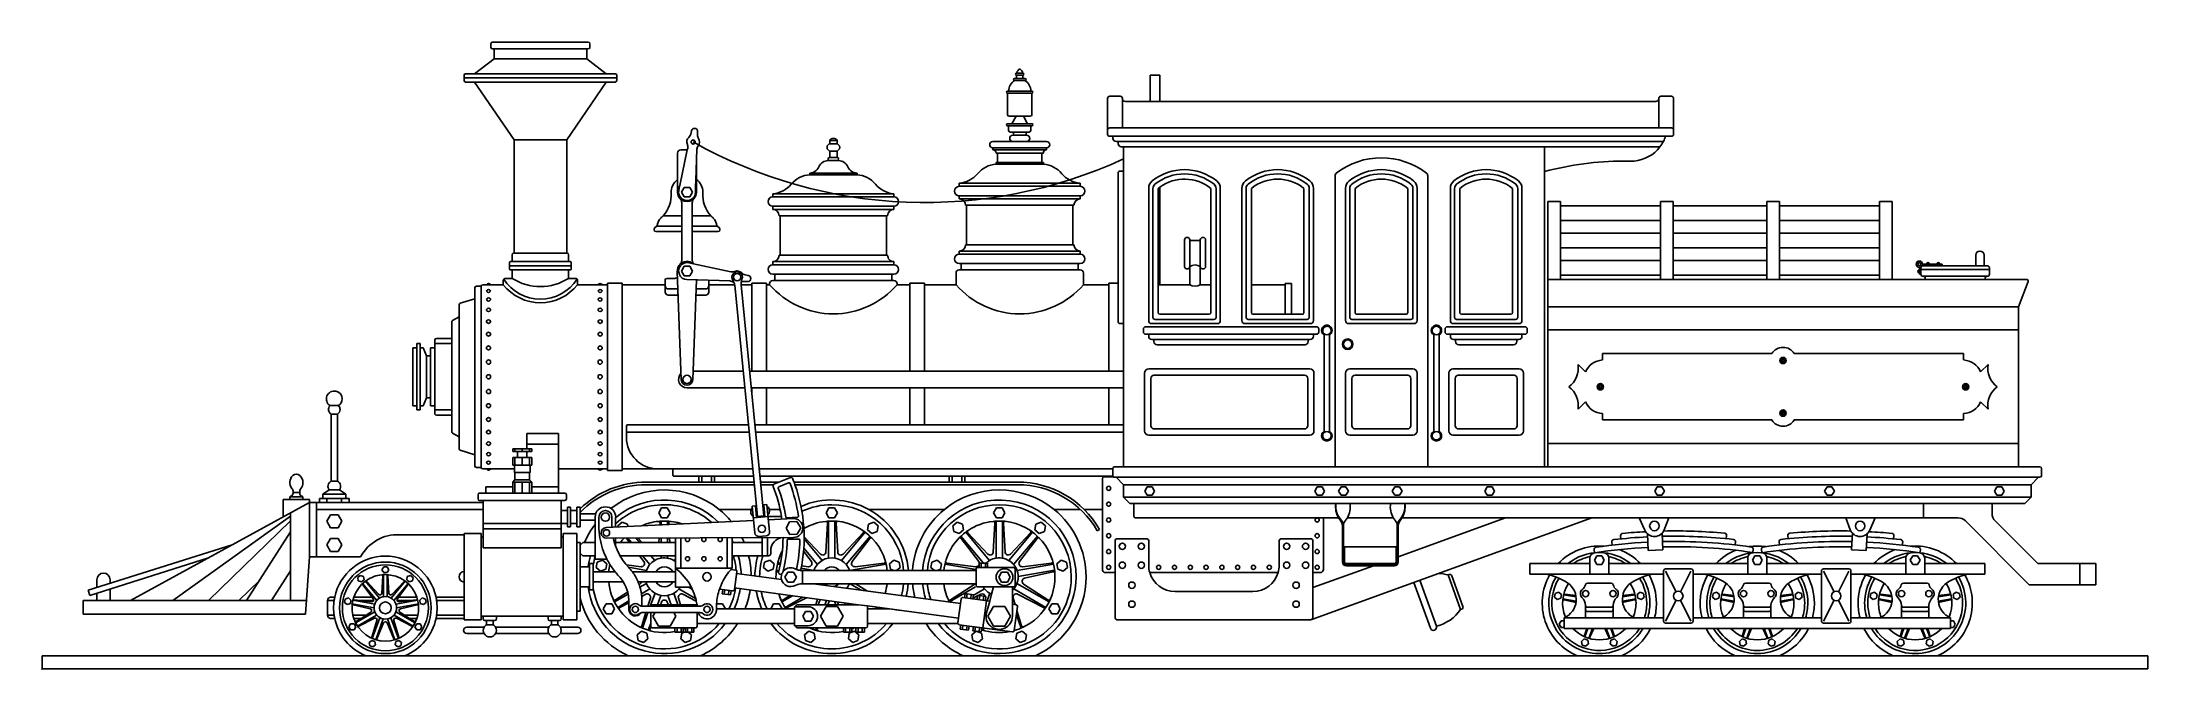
# Model space of a CAD drawing. Extents: x 0 to 30, y 0 to 8.9.
import ezdxf

# ---------------------------------------------------------------- set-up
doc = ezdxf.new("R2010")
doc.units = 0

msp = doc.modelspace()

# ---------------------------------------------------------------- linework, layer by layer
at = {"color": 7, "linetype": 'CONTINUOUS'}
for p, q in [((6.39375, 8.91), (6.39375, 8.8575)), ((7.78125, 8.9325), (6.41625, 8.9325)), ((6.41625, 8.835), (6.43875, 8.835)), ((6.43875, 8.835), (7.75875, 8.835)), ((6.43875, 8.6925), (6.43875, 8.835)), ((7.75875, 8.6925), (7.75875, 8.835)), ((7.75875, 8.835), (7.78125, 8.835)), ((7.80375, 8.8575), (7.80375, 8.91)), ((6.01125, 8.46), (6.01125, 8.385)), ((6.01125, 8.4225), (8.18625, 8.4225)), ((8.16375, 8.4825), (6.03375, 8.4825)), ((6.16125, 8.4825), (6.43875, 8.6925)), ((6.43875, 8.6925), (7.75875, 8.6925)), ((7.75875, 8.6925), (8.03625, 8.4825)), ((8.18625, 8.385), (8.18625, 8.46)), ((13.8375, 8.40015), (13.8375, 8.39985)), ((14.00265, 8.415), (13.85235, 8.415)), ((13.8675, 8.47515), (13.8675, 8.47485)), ((13.97265, 8.49), (13.88235, 8.49)), ((13.8825, 8.415), (13.8825, 8.46)), ((13.8825, 8.46), (13.97265, 8.46)), ((13.9725, 8.415), (13.9725, 8.46)), ((13.9875, 8.47485), (13.9875, 8.47515)), ((14.0175, 8.39985), (14.0175, 8.40015)), ((15.7875, 8.46), (15.7875, 8.085)), ((15.7875, 8.46), (15.9225, 8.46)), ((15.9225, 8.46), (15.9225, 8.085)), ((6.03375, 8.3625), (8.16375, 8.3625)), ((6.72375, 7.5375), (6.16125, 8.3625)), ((8.03625, 8.3625), (7.47375, 7.5375)), ((13.74, 8.22015), (13.74, 8.21985)), ((14.10015, 8.235), (13.75485, 8.235)), ((13.75485, 8.205), (14.10015, 8.205)), ((13.755, 8.205), (13.755, 7.8975)), ((13.85235, 8.385), (14.00265, 8.385)), ((14.1, 7.8975), (14.1, 8.205)), ((14.115, 8.21985), (14.115, 8.22015)), ((15.18, 8.13), (15.18, 8.085)), ((15.36, 8.16), (15.21, 8.16)), ((15.39, 8.13), (15.39, 8.1285)), ((15.39, 8.1285), (15.39, 7.71)), ((23.0325, 8.13), (23.0325, 8.1285)), ((23.0325, 8.1285), (23.0325, 7.71)), ((23.2125, 8.16), (23.0625, 8.16)), ((23.2425, 7.68), (23.2425, 8.13)), ((13.7775, 7.875), (14.0775, 7.875)), ((13.81485, 7.77), (13.875, 7.875)), ((13.98, 7.875), (14.04015, 7.77)), ((15.18, 8.085), (15.18, 7.68)), ((15.4335, 8.085), (15.9225, 8.085)), ((15.9225, 8.085), (22.989, 8.085)), ((7.47375, 7.5375), (6.72375, 7.5375)), ((6.72375, 7.5375), (6.72375, 5.925)), ((7.47375, 5.925), (7.47375, 7.5375)), ((9.24945, 7.66785), (9.2397, 7.62195)), ((9.33675, 7.6101), (9.3384, 7.6569)), ((11.22, 7.485), (11.22, 7.53)), ((11.22, 7.53), (11.325, 7.53)), ((11.325, 7.485), (11.325, 7.53)), ((14.31015, 7.515), (13.54485, 7.515)), ((13.74, 7.75515), (13.74, 7.75485)), ((14.10015, 7.77), (13.75485, 7.77)), ((13.75485, 7.74), (14.10015, 7.74)), ((13.77, 7.74), (13.77, 7.6725)), ((13.785, 7.56015), (13.785, 7.55985)), ((13.7925, 7.65), (14.0625, 7.65)), ((14.02515, 7.605), (13.82985, 7.605)), ((13.8375, 7.605), (13.8375, 7.65)), ((14.0175, 7.65), (14.0175, 7.605)), ((14.07, 7.55985), (14.07, 7.56015)), ((14.085, 7.6725), (14.085, 7.74)), ((14.115, 7.75485), (14.115, 7.75515)), ((15.18, 7.68), (15.18, 7.62)), ((15.39, 7.71), (15.21, 7.71)), ((15.21, 7.59), (23.13, 7.59)), ((15.255, 7.59), (15.255, 7.56)), ((15.3, 7.515), (23.09745, 7.515)), ((15.33, 7.515), (15.33, 7.485)), ((15.39, 7.71), (23.0325, 7.71)), ((23.0325, 7.71), (23.2125, 7.71)), ((23.13, 7.59), (23.2125, 7.59)), ((23.2425, 7.62), (23.2425, 7.68)), ((9.0525, 7.35), (9.0525, 6.975)), ((9.1917, 7.395), (9.0846, 6.8886)), ((9.1917, 7.395), (9.0975, 7.395)), ((9.19725, 7.42125), (9.1917, 7.395)), ((9.3099, 6.86025), (9.3225, 7.21095)), ((9.31875, 7.10625), (9.3294, 7.40505)), ((9.3225, 7.21095), (9.3225, 6.975)), ((11.1825, 7.4325), (11.1825, 7.43235)), ((11.3475, 7.245), (11.1975, 7.245)), ((11.22, 7.29), (11.22, 7.38)), ((11.32515, 7.29), (11.22, 7.29)), ((11.23485, 7.38), (11.31015, 7.38)), ((11.31, 7.485), (11.235, 7.485)), ((11.325, 7.29), (11.325, 7.38)), ((11.3625, 7.43235), (11.3625, 7.4325)), ((13.5, 7.47015), (13.5, 7.46985)), ((13.54485, 7.425), (13.545, 7.425)), ((13.545, 7.395), (13.545, 7.425)), ((13.545, 7.425), (14.31015, 7.425)), ((13.54515, 7.395), (13.545, 7.395)), ((13.545, 7.395), (14.31, 7.395)), ((13.59, 7.35), (13.59, 7.35015)), ((14.265, 7.35), (13.59, 7.35)), ((13.59, 7.215), (13.59, 7.1925)), ((13.59, 7.215), (14.265, 7.215)), ((13.6125, 7.215), (13.6125, 7.35)), ((14.2425, 7.215), (14.2425, 7.35)), ((14.265, 7.35015), (14.265, 7.35)), ((14.265, 7.215), (14.265, 7.1925)), ((14.31, 7.395), (14.30985, 7.395)), ((14.31, 7.395), (14.31, 7.425)), ((14.355, 7.46985), (14.355, 7.47015)), ((15.375, 7.44), (23.0493, 7.44)), ((15.405, 7.095), (15.405, 7.44)), ((21.405, 7.0875), (21.405, 7.44)), ((22.53, 7.2375), (22.68, 7.2375)), ((9.0525, 6.795), (9.0525, 6.975)), ((9.3225, 6.795), (9.3225, 6.975)), ((10.935, 7.065), (11.61, 7.065)), ((10.935, 7.065), (10.935, 7.0425)), ((10.935, 7.0425), (11.61, 7.0425)), ((11.61, 7.065), (11.61, 7.0425)), ((13.065, 6.8775), (13.065, 6.9225)), ((13.065, 6.9225), (14.79, 6.9225)), ((13.59, 7.1925), (14.265, 7.1925)), ((14.79, 6.9225), (14.79, 6.8775)), ((15.33, 7.065), (15.33, 5.475)), ((15.405, 7.095), (15.36, 7.095)), ((15.405, 4.92), (15.405, 7.095)), ((18.42, 4.8225), (18.42, 7.02825)), ((19.74, 4.8225), (19.74, 7.02825)), ((21.405, 2.88), (21.405, 7.0875)), ((9.07005, 6.8199), (9.0828, 6.88035)), ((9.0846, 6.8886), (9.0828, 6.88035)), ((9.1485, 6.8625), (9.1095, 6.795)), ((9.1095, 6.795), (9.1485, 6.7275)), ((9.1125, 6.4575), (9.1125, 6.648)), ((9.22635, 6.8625), (9.1485, 6.8625)), ((9.1485, 6.7275), (9.22635, 6.7275)), ((9.26535, 6.795), (9.22635, 6.8625)), ((9.22635, 6.7275), (9.26535, 6.795)), ((9.2625, 6.648), (9.2625, 6.4575)), ((9.3096, 6.85245), (9.30735, 6.79065)), ((9.3099, 6.86025), (9.3096, 6.85245)), ((10.41, 6.7275), (10.41, 6.7725)), ((10.41, 6.7725), (12.135, 6.7725)), ((12.135, 6.7275), (10.41, 6.7275)), ((12.135, 6.7725), (12.135, 6.7275)), ((14.79, 6.8775), (13.065, 6.8775)), ((13.065, 6.6975), (13.065, 6.7425)), ((13.065, 6.7425), (14.79, 6.7425)), ((13.065, 6.6975), (14.7885, 6.6975)), ((14.7, 6.6075), (13.155, 6.6075)), ((13.17, 6.045), (13.17, 6.6075)), ((14.685, 6.6075), (14.685, 6.045)), ((14.79, 6.7425), (14.79, 6.6975)), ((15.765, 6.8481), (15.765, 4.965)), ((15.825, 6.8481), (15.825, 5.01)), ((15.9, 6.8481), (15.9, 5.475)), ((15.9225, 5.475), (15.9225, 6.86535)), ((16.65, 5.475), (16.65, 6.8481)), ((16.725, 5.01), (16.725, 6.8481)), ((16.785, 4.965), (16.785, 6.8481)), ((17.0925, 6.8481), (17.0925, 4.965)), ((17.1525, 6.8481), (17.1525, 5.01)), ((17.2275, 6.8481), (17.2275, 5.475)), ((17.9775, 5.475), (17.9775, 6.8481)), ((18.0525, 5.01), (18.0525, 6.8481)), ((18.1125, 4.965), (18.1125, 6.8481)), ((18.57, 6.8481), (18.57, 4.965)), ((18.63, 6.8481), (18.63, 5.01)), ((18.705, 6.8481), (18.705, 5.0775)), ((19.455, 5.0775), (19.455, 6.8481)), ((19.53, 5.01), (19.53, 6.8481)), ((19.59, 4.965), (19.59, 6.8481)), ((20.0625, 6.8481), (20.0625, 4.965)), ((20.1225, 6.8481), (20.1225, 5.01)), ((20.1975, 6.8481), (20.1975, 5.0775)), ((20.9475, 5.0775), (20.9475, 6.8481)), ((21.0225, 5.01), (21.0225, 6.8481)), ((21.0825, 4.965), (21.0825, 6.8481)), ((21.45, 5.55), (21.45, 6.66)), ((21.45, 6.66), (21.63, 6.66)), ((21.63, 6.66), (21.63, 6.21)), ((21.63, 6.39), (21.63, 6.6)), ((21.63, 6.6), (23.055, 6.6)), ((23.055, 6.66), (23.235, 6.66)), ((23.055, 6.66), (23.055, 6.6)), ((23.055, 6.6), (23.055, 6.39)), ((23.235, 6.66), (23.235, 6.6)), ((23.235, 6.6), (23.235, 6.39)), ((24.57, 6.6), (23.235, 6.6)), ((24.57, 6.66), (24.75, 6.66)), ((24.57, 6.66), (24.57, 6.21)), ((24.57, 6), (24.57, 6.6)), ((24.75, 6.66), (24.75, 6.6)), ((24.75, 6.6), (24.75, 6.39)), ((26.175, 6.6), (24.75, 6.6)), ((26.175, 6.39), (26.175, 6.66)), ((26.175, 6.66), (26.355, 6.66)), ((26.175, 6.6), (26.175, 5.61)), ((26.355, 6.66), (26.355, 5.55)), ((9.1125, 6.3075), (8.7513, 6.3075)), ((9.1125, 6.4575), (8.84715, 6.4575)), ((9.1125, 6.3075), (9.1125, 6.4575)), ((9.1125, 6.2325), (9.1125, 6.3075)), ((9.2625, 6.4575), (9.2625, 6.3075)), ((9.52785, 6.4575), (9.2625, 6.4575)), ((9.2625, 6.3075), (9.2625, 6.2325)), ((9.62355, 6.3075), (9.2625, 6.3075)), ((10.41, 6.5925), (12.135, 6.5925)), ((10.41, 6.5475), (10.41, 6.5925)), ((10.4115, 6.5475), (10.41, 6.5475)), ((10.41, 6.5475), (12.1335, 6.5475)), ((10.5, 6.4575), (10.5, 6.459)), ((12.045, 6.4575), (10.5, 6.4575)), ((10.515, 5.895), (10.515, 6.4575)), ((12.03, 6.4575), (12.03, 5.895)), ((12.045, 6.459), (12.045, 6.4575)), ((12.135, 6.5475), (12.1335, 6.5475)), ((12.135, 6.5925), (12.135, 6.5475)), ((23.055, 6.39), (21.63, 6.39)), ((23.055, 6.39), (23.055, 6.21)), ((23.235, 6.39), (23.235, 6.21)), ((24.57, 6.39), (23.235, 6.39)), ((24.75, 6.21), (24.75, 6.39)), ((24.75, 6.39), (26.175, 6.39)), ((26.175, 6.21), (26.175, 6.39)), ((8.74125, 6.2325), (9.1125, 6.2325)), ((9.1125, 5.82225), (9.1125, 6.2325)), ((9.2625, 6.2325), (9.2625, 5.82225)), ((9.2625, 6.2325), (9.63375, 6.2325)), ((13.1565, 6.045), (14.7, 6.045)), ((13.1565, 6.04485), (13.1565, 6.045)), ((14.7, 6.045), (14.7, 6.0435)), ((16.275, 6.114), (16.275, 5.736)), ((16.314, 6.15), (16.311, 6.15)), ((16.35, 6.105), (16.35, 6.114)), ((16.5, 6.105), (16.35, 6.105)), ((16.35, 5.775), (16.35, 6.105)), ((16.5, 6.114), (16.5, 6.105)), ((16.5, 6.105), (16.5, 5.775)), ((16.539, 6.15), (16.536, 6.15)), ((16.575, 5.736), (16.575, 6.114)), ((21.63, 6.21), (21.63, 5.55)), ((21.63, 6.21), (23.055, 6.21)), ((21.63, 5.82), (21.63, 6)), ((21.63, 6), (23.055, 6)), ((23.055, 6.21), (23.055, 6)), ((23.055, 6), (23.055, 5.82)), ((23.235, 6.21), (23.235, 5.82)), ((24.57, 6.21), (23.235, 6.21)), ((23.235, 6), (23.235, 5.61)), ((23.235, 6), (24.57, 6)), ((24.57, 6), (24.57, 5.82)), ((24.75, 5.61), (24.75, 6.21)), ((26.175, 6.21), (24.75, 6.21)), ((24.75, 6), (24.75, 5.55)), ((26.175, 6), (24.75, 6)), ((26.175, 6), (26.175, 5.82)), ((6.66075, 5.79), (6.66075, 5.7)), ((6.66075, 5.745), (7.53675, 5.745)), ((6.69675, 5.805), (6.67575, 5.805)), ((6.69675, 5.9025), (6.69675, 5.805)), ((6.69675, 5.805), (7.50075, 5.805)), ((7.47825, 5.925), (6.71925, 5.925)), ((7.50075, 5.805), (7.50075, 5.9025)), ((7.52175, 5.805), (7.50075, 5.805)), ((7.53675, 5.7), (7.53675, 5.79)), ((9.1485, 5.7375), (9.1095, 5.67)), ((9.22635, 5.7375), (9.1485, 5.7375)), ((9.21225, 5.78745), (9.81375, 5.6601)), ((9.26535, 5.67), (9.22635, 5.7375)), ((10.41, 5.805), (10.4115, 5.805)), ((10.41, 5.76), (10.41, 5.805)), ((12.135, 5.76), (10.41, 5.76)), ((12.1335, 5.805), (10.4115, 5.805)), ((10.5, 5.8935), (10.5, 5.895)), ((10.5, 5.895), (12.045, 5.895)), ((12.045, 5.895), (12.045, 5.8935)), ((12.1335, 5.805), (12.135, 5.805)), ((12.135, 5.805), (12.135, 5.76)), ((13.065, 5.91), (13.065, 5.955)), ((14.79, 5.91), (13.065, 5.91)), ((13.065, 5.775), (14.79, 5.775)), ((14.79, 5.955), (13.0665, 5.955)), ((13.0665, 5.955), (13.06665, 5.955)), ((13.095, 5.685), (13.095, 5.775)), ((14.76, 5.775), (14.76, 5.685)), ((14.79, 5.955), (14.79, 5.91)), ((16.311, 5.7), (16.314, 5.7)), ((16.35, 5.736), (16.35, 5.775)), ((16.35, 5.736), (16.35, 5.475)), ((16.5, 5.775), (16.5, 5.736)), ((16.5, 5.736), (16.5, 5.475)), ((16.536, 5.7), (16.539, 5.7)), ((21.63, 5.61), (21.63, 5.82)), ((21.63, 5.82), (23.055, 5.82)), ((23.055, 5.82), (23.055, 5.61)), ((23.235, 5.82), (24.57, 5.82)), ((24.57, 5.82), (24.57, 5.61)), ((26.175, 5.82), (24.75, 5.82)), ((26.175, 5.82), (26.175, 5.55)), ((26.745, 5.7225), (26.745, 5.6874)), ((26.7675, 5.715), (26.7675, 5.625)), ((26.844, 5.7675), (26.79, 5.7675)), ((27.7125, 5.745), (26.7975, 5.745)), ((26.844, 5.7675), (26.99235, 5.7675)), ((26.99235, 5.7675), (27.0675, 5.7675)), ((27.0675, 5.7675), (27.0675, 5.745)), ((27.5475, 5.8965), (27.5475, 5.745)), ((27.609, 5.955), (27.606, 5.955)), ((27.6675, 5.745), (27.6675, 5.8965)), ((27.7425, 5.694), (27.7425, 5.715)), ((6.165, 5.43), (6.165, 2.895)), ((6.255, 5.4525), (6.1875, 5.4525)), ((6.255, 5.4525), (6.255, 2.8725)), ((6.2775, 5.475), (6.56925, 5.475)), ((6.56925, 5.535), (6.56925, 5.475)), ((6.69675, 5.565), (6.59925, 5.565)), ((6.67575, 5.685), (6.69675, 5.685)), ((6.69675, 5.685), (6.69675, 5.565)), ((6.69675, 5.685), (7.50075, 5.685)), ((7.50075, 5.685), (7.50075, 5.565)), ((7.50075, 5.685), (7.52175, 5.685)), ((7.50075, 5.565), (7.59825, 5.565)), ((7.62825, 5.535), (7.62825, 5.475)), ((8.055, 5.475), (7.62825, 5.475)), ((8.265, 5.4975), (8.055, 5.4975)), ((8.055, 5.4975), (8.055, 2.8275)), ((8.265, 2.8275), (8.265, 5.4975)), ((8.87625, 5.475), (8.265, 5.475)), ((8.87625, 5.46), (8.87625, 5.5425)), ((8.87625, 5.37), (8.87625, 5.46)), ((8.89875, 5.565), (9.0138, 5.565)), ((8.92125, 5.415), (9.0579, 5.415)), ((9.04875, 5.6649), (9.105, 4.122)), ((9.1095, 5.67), (9.1485, 5.6025)), ((9.1485, 5.6025), (9.22635, 5.6025)), ((9.79755, 5.5281), (9.18315, 5.55)), ((9.22635, 5.6025), (9.26535, 5.67)), ((9.26985, 4.122), (9.32175, 5.54505)), ((9.31695, 5.415), (9.45375, 5.415)), ((9.49875, 5.46), (9.49875, 5.53875)), ((9.8658, 5.475), (9.49875, 5.475)), ((9.49875, 5.37), (9.49875, 5.46)), ((9.86655, 5.4687), (10.19025, 2.17125)), ((9.9591, 5.4777), (9.9594, 5.475)), ((10.11, 5.475), (9.9594, 5.475)), ((10.2828, 2.1804), (9.9594, 5.475)), ((10.00245, 5.52075), (10.0494, 5.51895)), ((10.0602, 5.60805), (10.01445, 5.61765)), ((10.32, 5.4975), (10.11, 5.4975)), ((10.11, 5.4975), (10.11, 4.245)), ((10.32, 5.4975), (10.32, 4.245)), ((10.365, 5.475), (10.32, 5.475)), ((10.365, 5.49), (10.365, 5.475)), ((10.41, 5.625), (12.135, 5.625)), ((12.135, 5.535), (10.41, 5.535)), ((10.44, 5.535), (10.44, 5.625)), ((12.105, 5.625), (12.105, 5.535)), ((12.18, 5.475), (12.18, 5.49)), ((12.36, 5.475), (12.18, 5.475)), ((12.57, 5.4975), (12.36, 5.4975)), ((12.36, 5.4975), (12.36, 4.245)), ((12.57, 5.4975), (12.57, 4.245)), ((13.02, 5.475), (12.57, 5.475)), ((13.02, 5.64), (13.02, 5.475)), ((14.79, 5.685), (13.065, 5.685)), ((14.835, 5.475), (14.835, 5.64)), ((15.195, 5.475), (14.835, 5.475)), ((15.33, 5.4975), (15.195, 5.4975)), ((15.195, 5.4975), (15.195, 4.245)), ((15.33, 5.475), (15.33, 4.95)), ((15.405, 3.48), (15.405, 5.475)), ((15.9, 5.475), (15.9, 5.0775)), ((15.9, 5.475), (15.9225, 5.475)), ((15.9225, 5.475), (16.35, 5.475)), ((16.5, 5.475), (16.65, 5.475)), ((16.65, 5.0775), (16.65, 5.475)), ((17.2275, 5.475), (17.2275, 5.0775)), ((17.2275, 5.475), (17.7075, 5.475)), ((17.7075, 5.055), (17.7075, 5.49)), ((17.7075, 5.49), (17.7975, 5.49)), ((17.7975, 5.49), (17.7975, 5.055)), ((17.9775, 5.0775), (17.9775, 5.475)), ((21.45, 2.88), (21.45, 5.55)), ((21.45, 5.55), (23.145, 5.55)), ((23.055, 5.61), (21.63, 5.61)), ((23.055, 5.61), (23.055, 5.55)), ((23.145, 5.55), (24.66, 5.55)), ((23.235, 5.61), (23.235, 5.55)), ((24.57, 5.61), (23.235, 5.61)), ((24.57, 5.61), (24.57, 5.55)), ((27.6525, 5.55), (24.66, 5.55)), ((26.175, 5.61), (24.75, 5.61)), ((26.745, 5.6424), (26.745, 5.6874)), ((26.745, 5.625), (26.745, 5.6424)), ((26.745, 5.625), (26.7675, 5.625)), ((26.7675, 5.64), (26.7675, 5.6175)), ((26.76885, 5.694), (27.7425, 5.694)), ((26.7975, 5.595), (26.805, 5.595)), ((26.805, 5.595), (27.705, 5.595)), ((26.8275, 5.5725), (26.8275, 5.55)), ((28.27215, 5.55), (27.6525, 5.55)), ((27.6825, 5.5725), (27.6825, 5.55)), ((27.7125, 5.595), (27.705, 5.595)), ((27.7425, 5.625), (27.7425, 5.694)), ((28.155, 5.16), (28.29315, 5.5194)), ((5.94, 5.1882), (5.94, 3.1368)), ((6.165, 5.2725), (5.95605, 5.2098)), ((8.92125, 5.325), (9.0612, 5.325)), ((9.31365, 5.325), (9.45375, 5.325)), ((28.155, 5.16), (21.45, 5.16)), ((28.155, 2.88), (28.155, 5.16)), ((5.835, 4.94445), (5.835, 3.38055)), ((5.94, 5.0175), (5.84625, 4.96395)), ((15.36, 4.92), (15.405, 4.92)), ((15.69, 4.845), (15.69, 4.8)), ((18.1575, 4.875), (15.72, 4.875)), ((15.81, 4.92), (16.74, 4.92)), ((15.855, 4.98), (16.695, 4.98)), ((16.6275, 5.055), (15.9225, 5.055)), ((17.1375, 4.92), (18.0675, 4.92)), ((17.1825, 4.98), (18.0225, 4.98)), ((17.25, 5.055), (17.7975, 5.055)), ((17.7975, 5.055), (17.955, 5.055)), ((18.1875, 4.8), (18.1875, 4.845)), ((18.42, 2.88), (18.42, 4.8225)), ((18.615, 4.92), (19.545, 4.92)), ((18.66, 4.98), (19.5, 4.98)), ((18.7275, 5.055), (19.4325, 5.055)), ((19.74, 4.8225), (19.74, 2.88)), ((19.9875, 4.845), (19.9875, 4.8)), ((21.1275, 4.875), (20.0175, 4.875)), ((20.1075, 4.92), (21.0375, 4.92)), ((20.1525, 4.98), (20.9925, 4.98)), ((20.22, 5.055), (20.925, 5.055)), ((21.1575, 4.8), (21.1575, 4.845)), ((21.45, 4.83), (28.152, 4.83)), ((5.28, 3.75), (5.28, 4.575)), ((5.28, 4.575), (5.34, 4.575)), ((5.34, 4.575), (5.34, 4.635)), ((5.34, 4.635), (5.385, 4.635)), ((5.34, 4.575), (5.34, 3.75)), ((5.385, 4.635), (5.385, 4.575)), ((5.385, 4.575), (5.43, 4.575)), ((5.385, 4.575), (5.385, 3.75)), ((5.43, 4.575), (5.475, 4.4625)), ((5.535, 4.4625), (5.535, 4.575)), ((5.535, 4.575), (5.595, 4.575)), ((5.595, 4.6875), (5.595, 3.6375)), ((5.595, 4.635), (5.835, 4.635)), ((5.835, 4.71), (5.6175, 4.71)), ((15.72, 4.77), (18.1575, 4.77)), ((15.765, 4.77), (15.765, 4.74)), ((15.81, 4.695), (18.0675, 4.695)), ((15.84, 4.695), (15.84, 4.665)), ((15.885, 4.62), (17.9925, 4.62)), ((18.0375, 4.665), (18.0375, 4.695)), ((18.1125, 4.74), (18.1125, 4.77)), ((18.26625, 4.7757), (18.26625, 4.75755)), ((18.26625, 4.75755), (18.26625, 3.38745)), ((18.34125, 4.7757), (18.34125, 4.75755)), ((18.34125, 4.75755), (18.34125, 3.38745)), ((19.82625, 4.7757), (19.82625, 4.75755)), ((19.82625, 4.75755), (19.82625, 3.38745)), ((19.90125, 4.7757), (19.90125, 4.75755)), ((19.90125, 4.75755), (19.90125, 3.38745)), ((20.0175, 4.77), (21.1275, 4.77)), ((20.0625, 4.77), (20.0625, 4.74)), ((20.1075, 4.695), (21.0375, 4.695)), ((20.1375, 4.695), (20.1375, 4.665)), ((20.1825, 4.62), (20.9625, 4.62)), ((21.0075, 4.665), (21.0075, 4.695)), ((21.0825, 4.74), (21.0825, 4.77)), ((5.475, 4.4625), (5.535, 4.4625)), ((5.475, 3.8625), (5.475, 4.4625)), ((5.535, 4.4625), (5.535, 3.8625)), ((9.9867, 4.245), (9.27435, 4.245)), ((15.405, 4.245), (10.08015, 4.245)), ((15.705, 3.39), (15.705, 4.215)), ((15.765, 4.275), (18.06, 4.275)), ((18.12, 4.215), (18.12, 3.39)), ((18.57, 4.215), (18.57, 3.39)), ((19.53, 4.275), (18.63, 4.275)), ((19.59, 3.39), (19.59, 4.215)), ((20.04, 3.39), (20.04, 4.215)), ((20.1, 4.275), (21.045, 4.275)), ((21.105, 4.215), (21.105, 3.39)), ((21.98775, 4.2321), (21.8817, 4.33815)), ((24.6423, 4.4925), (22.23, 4.4925)), ((22.23, 4.4925), (22.23, 4.4025)), ((27.375, 4.4925), (24.96255, 4.4925)), ((27.375, 4.4025), (27.375, 4.4925)), ((27.72315, 4.33815), (27.6171, 4.2321)), ((9.1875, 4.005), (10.01025, 4.005)), ((10.1037, 4.005), (10.11, 4.005)), ((15.405, 4.005), (10.1037, 4.005)), ((10.11, 4.005), (10.11, 3.94095)), ((10.32, 4.005), (10.32, 3.48)), ((12.36, 4.005), (12.36, 3.48)), ((12.57, 4.005), (12.57, 3.48)), ((15.195, 4.005), (15.195, 3.48)), ((15.795, 3.465), (15.795, 4.14)), ((15.84, 4.185), (17.985, 4.185)), ((18.03, 4.14), (18.03, 3.465)), ((18.66, 4.14), (18.66, 3.465)), ((19.455, 4.185), (18.705, 4.185)), ((19.5, 3.465), (19.5, 4.14)), ((20.13, 3.465), (20.13, 4.14)), ((20.175, 4.185), (20.97, 4.185)), ((21.015, 4.14), (21.015, 3.465)), ((4.10145, 3.753), (4.22355, 3.753)), ((4.116, 3.6294), (4.116, 2.67675)), ((4.209, 3.6294), (4.116, 3.6294)), ((4.209, 3.6294), (4.209, 2.67675)), ((5.28, 3.75), (5.34, 3.75)), ((5.34, 3.75), (5.34, 3.69)), ((5.34, 3.69), (5.385, 3.69)), ((5.385, 3.69), (5.385, 3.75)), ((5.385, 3.75), (5.43, 3.75)), ((5.43, 3.75), (5.475, 3.8625)), ((5.475, 3.8625), (5.535, 3.8625)), ((5.535, 3.8625), (5.535, 3.75)), ((5.535, 3.75), (5.595, 3.75)), ((5.595, 3.69), (5.835, 3.69)), ((5.6175, 3.615), (5.835, 3.615)), ((21.8817, 3.70185), (21.98775, 3.8079)), ((22.23, 3.6375), (22.23, 3.5475)), ((27.375, 3.5475), (27.375, 3.6375)), ((27.6171, 3.8079), (27.72315, 3.70185)), ((5.84625, 3.36105), (5.94, 3.3075)), ((7.3575, 3.3525), (6.9075, 3.3525)), ((6.9075, 3.3525), (6.9075, 3.135)), ((7.3575, 2.85), (7.3575, 3.3525)), ((8.325, 3.465), (8.325, 3.3)), ((8.325, 3.375), (10.07205, 3.375)), ((10.0617, 3.48), (8.34, 3.48)), ((10.15515, 3.48), (10.32, 3.48)), ((10.1655, 3.375), (15.405, 3.375)), ((10.32, 3.48), (12.36, 3.48)), ((12.36, 3.48), (12.57, 3.48)), ((12.57, 3.48), (15.195, 3.48)), ((15.195, 3.48), (15.405, 3.48)), ((15.405, 3.375), (15.405, 3.48)), ((15.405, 2.88), (15.405, 3.375)), ((18.06, 3.33), (15.765, 3.33)), ((17.985, 3.42), (15.84, 3.42)), ((18.26625, 3.38745), (18.26625, 3.3693)), ((18.34125, 3.38745), (18.34125, 3.3693)), ((18.63, 3.33), (19.53, 3.33)), ((18.705, 3.42), (19.455, 3.42)), ((19.82625, 3.38745), (19.82625, 3.3693)), ((19.90125, 3.38745), (19.90125, 3.3693)), ((21.045, 3.33), (20.1, 3.33)), ((20.97, 3.42), (20.175, 3.42)), ((22.23, 3.5475), (24.6423, 3.5475)), ((24.96255, 3.5475), (27.375, 3.5475)), ((5.95605, 3.1152), (6.165, 3.0525)), ((6.705, 3.0975), (6.705, 3.135)), ((6.705, 3.135), (6.975, 3.135)), ((6.975, 3.0975), (6.705, 3.0975)), ((6.705, 2.9025), (6.705, 3.015)), ((6.705, 3.015), (6.975, 3.015)), ((6.735, 3.0975), (6.735, 3.135)), ((6.735, 2.9025), (6.735, 3.015)), ((6.7725, 3.015), (6.7725, 3.0975)), ((6.84, 3.0975), (6.84, 3.135)), ((6.84, 2.9025), (6.84, 3.015)), ((6.9075, 3.2025), (7.3575, 3.2025)), ((6.9075, 3.015), (6.9075, 3.0975)), ((6.945, 3.0975), (6.945, 3.135)), ((6.945, 2.9025), (6.945, 3.015)), ((6.975, 3.135), (6.975, 3.0975)), ((6.975, 3.015), (6.975, 2.9025)), ((21.45, 3.21), (28.152, 3.21)), ((6.1875, 2.8725), (6.255, 2.8725)), ((6.2775, 2.85), (6.7275, 2.85)), ((6.975, 2.9025), (6.705, 2.9025)), ((6.7275, 2.85), (6.7275, 2.9025)), ((6.7275, 2.7975), (6.7275, 2.85)), ((6.9525, 2.7975), (6.7275, 2.7975)), ((6.735, 2.6925), (6.735, 2.7975)), ((6.945, 2.6925), (6.945, 2.7975)), ((6.9525, 2.9025), (6.9525, 2.7975)), ((7.3575, 2.595), (7.3575, 2.85)), ((8.055, 2.85), (7.3575, 2.85)), ((8.055, 2.8275), (8.265, 2.8275)), ((8.265, 2.85), (8.775, 2.85)), ((8.775, 2.85), (10.12365, 2.85)), ((8.985, 2.76), (8.985, 2.85)), ((10.13385, 2.745), (9, 2.745)), ((9.3543, 2.745), (9.3543, 2.6625)), ((9.3993, 2.745), (9.3993, 2.6625)), ((9.5343, 2.745), (9.5343, 2.6625)), ((9.5793, 2.745), (9.5793, 2.6625)), ((10.2171, 2.85), (10.32, 2.85)), ((15.255, 2.745), (10.2273, 2.745)), ((10.32, 2.85), (12.36, 2.85)), ((10.4262, 2.6307), (10.6614, 2.72895)), ((12.36, 2.85), (12.57, 2.85)), ((12.57, 2.85), (15.255, 2.85)), ((12.9207, 2.745), (12.9207, 2.6625)), ((12.9657, 2.745), (12.9657, 2.6625)), ((13.1007, 2.745), (13.1007, 2.6625)), ((13.1457, 2.745), (13.1457, 2.6625)), ((15.105, 2.715), (15.105, 2.2725)), ((15.2607, 2.7375), (15.1275, 2.7375)), ((15.255, 2.8575), (15.255, 2.85)), ((15.255, 2.85), (15.255, 2.745)), ((28.4625, 2.88), (15.2775, 2.88)), ((15.2775, 2.73), (15.3, 2.73)), ((15.3, 2.73), (15.405, 2.625)), ((15.3, 2.73), (28.44, 2.73)), ((28.335, 2.625), (28.44, 2.73)), ((28.44, 2.73), (28.4625, 2.73)), ((28.485, 2.7525), (28.485, 2.8575)), ((3.81, 2.415), (3.435, 2.415)), ((3.435, 2.415), (3.435, 2.1648)), ((3.52875, 2.4408), (3.52875, 2.415)), ((3.71355, 2.45145), (3.53145, 2.45145)), ((3.57555, 2.505), (3.57555, 2.52375)), ((3.57555, 2.51445), (3.6693, 2.5143)), ((3.6693, 2.52375), (3.6693, 2.505)), ((3.71625, 2.4408), (3.71625, 2.415)), ((3.81, 2.37), (3.81, 2.415)), ((4.3725, 2.43), (3.9525, 2.43)), ((3.9525, 2.43), (3.9525, 2.37)), ((3.9975, 2.49), (4.0875, 2.55)), ((3.9975, 2.49), (4.3275, 2.49)), ((3.9975, 2.43), (3.9975, 2.49)), ((4.0575, 2.37), (4.0575, 2.43)), ((4.0875, 2.55), (4.2375, 2.55)), ((4.116, 2.67675), (4.209, 2.67675)), ((4.2375, 2.55), (4.3275, 2.49)), ((4.2675, 2.37), (4.2675, 2.43)), ((4.3275, 2.49), (4.3275, 2.43)), ((4.3725, 2.37), (4.3725, 2.43)), ((6.21, 2.4825), (6.21, 2.4225)), ((7.4475, 2.505), (6.2325, 2.505)), ((6.2325, 2.4), (7.4475, 2.4)), ((6.285, 2.4), (6.285, 1.725)), ((6.3225, 2.595), (6.3225, 2.505)), ((6.705, 2.595), (6.3225, 2.595)), ((6.735, 2.6925), (6.705, 2.6625)), ((6.705, 2.6625), (6.975, 2.6625)), ((6.705, 2.505), (6.705, 2.6625)), ((6.735, 2.6925), (6.84, 2.6925)), ((6.735, 2.6625), (6.735, 2.505)), ((6.84, 2.6925), (6.945, 2.6925)), ((6.84, 2.6625), (6.84, 2.505)), ((6.945, 2.6925), (6.975, 2.6625)), ((6.945, 2.6625), (6.945, 2.505)), ((6.975, 2.6625), (6.975, 2.505)), ((7.3575, 2.595), (6.975, 2.595)), ((7.3575, 2.505), (7.3575, 2.595)), ((7.395, 1.725), (7.395, 2.4)), ((7.47, 2.4225), (7.47, 2.4825)), ((8.6043, 2.6625), (10.14195, 2.6625)), ((8.6043, 2.625), (10.1457, 2.625)), ((10.2354, 2.6625), (10.5024, 2.6625)), ((10.23915, 2.625), (10.4181, 2.625)), ((10.635, 2.6529), (10.49655, 2.595)), ((13.8957, 2.6625), (10.7121, 2.6625)), ((13.8957, 2.625), (10.7259, 2.625)), ((28.335, 2.625), (15.405, 2.625)), ((15.405, 2.625), (15.405, 2.445)), ((28.335, 2.445), (15.405, 2.445)), ((15.405, 2.445), (15.495, 2.355)), ((15.74535, 2.595), (15.7107, 2.535)), ((15.7107, 2.535), (15.74535, 2.475)), ((15.81465, 2.595), (15.74535, 2.595)), ((15.74535, 2.475), (15.81465, 2.475)), ((15.8493, 2.535), (15.81465, 2.595)), ((15.81465, 2.475), (15.8493, 2.535)), ((18.16635, 2.595), (18.1317, 2.535)), ((18.1317, 2.535), (18.16635, 2.475)), ((18.23565, 2.595), (18.16635, 2.595)), ((18.16635, 2.475), (18.23565, 2.475)), ((18.2703, 2.535), (18.23565, 2.595)), ((18.23565, 2.475), (18.2703, 2.535)), ((18.50535, 2.595), (18.4707, 2.535)), ((18.4707, 2.535), (18.50535, 2.475)), ((18.57465, 2.595), (18.50535, 2.595)), ((18.50535, 2.475), (18.57465, 2.475)), ((18.6093, 2.535), (18.57465, 2.595)), ((18.57465, 2.475), (18.6093, 2.535)), ((19.27035, 2.595), (19.2357, 2.535)), ((19.2357, 2.535), (19.27035, 2.475)), ((19.33965, 2.595), (19.27035, 2.595)), ((19.27035, 2.475), (19.33965, 2.475)), ((19.3743, 2.535), (19.33965, 2.595)), ((19.33965, 2.475), (19.3743, 2.535)), ((20.58735, 2.595), (20.5527, 2.535)), ((20.5527, 2.535), (20.58735, 2.475)), ((20.65665, 2.595), (20.58735, 2.595)), ((20.58735, 2.475), (20.65665, 2.475)), ((20.69115, 2.535), (20.65665, 2.595)), ((20.65665, 2.475), (20.69115, 2.535)), ((23.00835, 2.595), (22.9737, 2.535)), ((22.9737, 2.535), (23.00835, 2.475)), ((23.07765, 2.595), (23.00835, 2.595)), ((23.00835, 2.475), (23.07765, 2.475)), ((23.11215, 2.535), (23.07765, 2.595)), ((23.07765, 2.475), (23.11215, 2.535)), ((25.42935, 2.595), (25.3947, 2.535)), ((25.3947, 2.535), (25.42935, 2.475)), ((25.49865, 2.595), (25.42935, 2.595)), ((25.42935, 2.475), (25.49865, 2.475)), ((25.53315, 2.535), (25.49865, 2.595)), ((25.49865, 2.475), (25.53315, 2.535)), ((27.85035, 2.595), (27.8157, 2.535)), ((27.8157, 2.535), (27.85035, 2.475)), ((27.91965, 2.595), (27.85035, 2.595)), ((27.85035, 2.475), (27.91965, 2.475)), ((27.95415, 2.535), (27.91965, 2.595)), ((27.91965, 2.475), (27.95415, 2.535)), ((28.245, 2.355), (28.335, 2.445)), ((28.335, 2.445), (28.335, 2.625)), ((1.26, 0.975), (3.81, 2.37)), ((1.86, 0.975), (3.54, 2.1768)), ((2.37, 0.975), (3.54, 2.1084)), ((3.54, 2.22225), (3.54, 0.975)), ((3.81, 2.37), (3.81, 1.5975)), ((3.9075, 2.37), (3.81, 2.37)), ((3.9075, 2.37), (3.9075, 2.2725)), ((3.9075, 2.37), (6.285, 2.37)), ((3.9075, 2.2725), (3.9075, 1.5975)), ((3.9075, 2.2725), (6.285, 2.2725)), ((4.10835, 2.1975), (4.0542, 2.10375)), ((4.0542, 2.10375), (4.10835, 2.01)), ((4.2165, 2.1975), (4.10835, 2.1975)), ((4.27065, 2.10375), (4.2165, 2.1975)), ((4.2165, 2.01), (4.27065, 2.10375)), ((7.395, 2.2575), (7.485, 2.2575)), ((7.53, 2.3025), (7.485, 2.3025)), ((7.485, 2.3025), (7.485, 2.025)), ((7.53, 2.025), (7.53, 2.3025)), ((7.62, 2.2575), (7.53, 2.2575)), ((7.62, 2.025), (7.62, 2.3025)), ((7.62, 2.3025), (7.665, 2.3025)), ((7.665, 2.3025), (7.665, 2.2821)), ((7.665, 2.2821), (7.665, 2.22915)), ((7.665, 2.22915), (7.665, 2.025)), ((7.8858, 2.20875), (7.665, 2.20875)), ((7.87875, 2.11875), (7.665, 2.11875)), ((7.87875, 1.56375), (7.87875, 2.16375)), ((7.93125, 2.16375), (7.93125, 2.04225)), ((10.13685, 2.11605), (8.03625, 2.0136)), ((8.11875, 2.04225), (8.11875, 2.16375)), ((8.1711, 2.1597), (8.1711, 2.0202)), ((8.82465, 2.2935), (8.78445, 2.22375)), ((8.78445, 2.22375), (8.82465, 2.154)), ((8.82, 2.05185), (8.82, 2.10615)), ((8.9052, 2.2935), (8.82465, 2.2935)), ((8.82465, 2.154), (8.9052, 2.154)), ((8.94555, 2.22375), (8.9052, 2.2935)), ((8.9052, 2.154), (8.94555, 2.22375)), ((8.91, 2.0562), (8.91, 2.10615)), ((10.10235, 2.2725), (9.6459, 2.2725)), ((10.11675, 2.32065), (10.1616, 2.32515)), ((10.1547, 1.93425), (10.11675, 2.32065)), ((10.34235, 2.17185), (10.13355, 2.1507)), ((10.1616, 2.32515), (10.17825, 2.15505)), ((10.179, 2.28615), (10.1655, 2.28495)), ((10.17435, 2.19525), (10.1877, 2.1966)), ((10.2828, 2.1804), (10.19025, 2.17125)), ((10.2849, 2.29665), (10.27155, 2.2953)), ((10.28025, 2.20575), (10.29375, 2.2071)), ((10.281, 2.33685), (10.32585, 2.3412)), ((10.281, 2.33685), (10.29765, 2.16675)), ((10.32585, 2.3412), (10.3638, 1.9548)), ((10.53255, 2.17185), (10.34235, 2.17185)), ((10.6974, 2.14335), (10.34685, 2.12625)), ((10.5141, 2.2725), (10.36155, 2.2725)), ((10.60965, 2.15415), (10.7601, 2.16135)), ((11.20965, 2.2935), (11.16945, 2.22375)), ((11.16945, 2.22375), (11.20965, 2.154)), ((11.205, 1.57875), (11.205, 2.10615)), ((11.2902, 2.2935), (11.20965, 2.2935)), ((11.20965, 2.154), (11.2902, 2.154)), ((11.33055, 2.22375), (11.2902, 2.2935)), ((11.2902, 2.154), (11.33055, 2.22375)), ((11.295, 1.57875), (11.295, 2.10615)), ((12.8541, 2.2725), (11.77665, 2.2725)), ((13.59465, 2.2935), (13.55445, 2.22375)), ((13.55445, 2.22375), (13.59465, 2.154)), ((13.59, 1.57875), (13.59, 2.10615)), ((13.6752, 2.2935), (13.59465, 2.2935)), ((13.59465, 2.154), (13.6752, 2.154)), ((13.71555, 2.22375), (13.6752, 2.2935)), ((13.6752, 2.154), (13.71555, 2.22375)), ((13.68, 1.57875), (13.68, 2.10615)), ((14.7906, 2.2725), (14.4159, 2.2725)), ((14.84475, 2.2725), (15.105, 2.2725)), ((15.105, 2.2725), (15.105, 1.4175)), ((15.495, 2.355), (15.555, 2.355)), ((15.555, 2.355), (18.255, 2.355)), ((15.555, 2.175), (15.555, 2.355)), ((18.255, 2.1525), (15.5775, 2.1525)), ((18.0753, 0.7002), (22.08, 2.1525)), ((18.255, 2.355), (18.44625, 2.355)), ((18.4698, 2.1525), (18.255, 2.1525)), ((18.255, 2.1525), (18.255, 1.4175)), ((18.44625, 2.355), (18.54, 2.355)), ((18.54, 2.355), (18.63375, 2.355)), ((19.2498, 2.1525), (18.59505, 2.1525)), ((18.63375, 2.355), (19.21125, 2.355)), ((19.21125, 2.355), (19.305, 2.355)), ((19.305, 2.355), (19.39875, 2.355)), ((20.84805, 2.1525), (19.32, 1.5984)), ((19.37505, 2.1525), (20.84805, 2.1525)), ((19.39875, 2.355), (26.805, 2.355)), ((27.29355, 2.1525), (20.84805, 2.1525)), ((22.83225, 1.97565), (22.7535, 2.1525)), ((23.1096, 1.98375), (23.1735, 2.1525)), ((25.76025, 1.98375), (25.69635, 2.1525)), ((26.0376, 1.97565), (26.11635, 2.1525)), ((26.805, 2.1525), (26.805, 2.355)), ((26.805, 2.355), (28.245, 2.355)), ((28.30815, 1.2), (27.3996, 2.10855)), ((27.78, 2.355), (27.78, 2.2146)), ((27.8238, 2.10855), (28.4325, 1.5)), ((2.91, 0.975), (3.54, 1.9515)), ((4.10835, 1.86), (4.0542, 1.76625)), ((4.10835, 2.01), (4.2165, 2.01)), ((4.2165, 1.86), (4.10835, 1.86)), ((4.27065, 1.76625), (4.2165, 1.86)), ((5.0925, 1.9125), (6.015, 1.9125)), ((6.015, 1.9275), (6.255, 1.9275)), ((6.015, 0.6975), (6.015, 1.9275)), ((6.255, 1.9275), (6.255, 0.6975)), ((6.255, 1.875), (6.285, 1.875)), ((7.395, 2.07), (6.285, 2.07)), ((7.395, 1.995), (6.285, 1.995)), ((7.395, 2.07), (7.485, 2.07)), ((7.395, 1.875), (7.425, 1.875)), ((7.62, 1.9275), (7.425, 1.9275)), ((7.425, 1.9275), (7.425, 0.6975)), ((7.485, 2.025), (7.53, 2.025)), ((7.53, 2.07), (7.62, 2.07)), ((7.665, 2.025), (7.62, 2.025)), ((7.62, 0.6975), (7.62, 1.9275)), ((7.665, 1.8), (7.62, 1.8)), ((7.7025, 1.8), (7.665, 1.7625)), ((7.665, 1.8), (7.665, 0.825)), ((7.87875, 1.8), (7.7025, 1.8)), ((8.04015, 1.86375), (10.70445, 1.8735)), ((8.1711, 1.746), (8.1711, 1.8642)), ((9.0225, 1.8), (8.17125, 1.8)), ((8.26515, 2.0898), (8.2035, 2.03805)), ((8.2035, 2.03805), (8.20635, 2.022)), ((8.3409, 2.06235), (8.26515, 2.0898)), ((8.3703, 1.8), (8.3196, 1.86765)), ((8.39715, 1.8), (8.34045, 1.86765)), ((8.34675, 2.02875), (8.3409, 2.06235)), ((8.5146, 1.8), (8.45775, 1.8678)), ((8.48625, 1.8678), (8.5497, 1.8)), ((8.7882, 1.8), (8.79195, 1.8681)), ((8.802, 2.05095), (8.8035, 2.07915)), ((8.82, 1.8), (8.82, 1.86825)), ((8.91, 1.8), (8.91, 1.86825)), ((8.92635, 2.07915), (8.92755, 2.0571)), ((8.9379, 1.8684), (8.9418, 1.8)), ((9.0225, 1.8), (9.0225, 1.8684)), ((9.0225, 1.6125), (9.0225, 1.8)), ((9.0975, 1.86855), (9.0975, 1.437)), ((9.7575, 1.8693), (9.7575, 1.437)), ((9.8325, 1.82535), (9.8325, 1.86945)), ((9.8325, 1.8), (9.8325, 1.82535)), ((9.8325, 1.6125), (9.8325, 1.8)), ((10.26, 1.8), (9.8325, 1.8)), ((10.31655, 1.89735), (10.21215, 1.88715)), ((10.26, 1.6125), (10.26, 1.87185)), ((10.335, 1.87215), (10.335, 1.6125)), ((10.6497, 2.09715), (10.60005, 2.0058)), ((10.60005, 2.0058), (10.65435, 1.91715)), ((10.78065, 1.85085), (10.63065, 1.8507)), ((10.7535, 2.09985), (10.6497, 2.09715)), ((10.65435, 1.91715), (10.7583, 1.91985)), ((10.8078, 2.0112), (10.7535, 2.09985)), ((10.7583, 1.91985), (10.8078, 2.0112)), ((10.85595, 1.88415), (11.088, 1.6365)), ((10.85595, 1.85205), (11.11335, 1.5453)), ((11.1657, 1.66485), (11.1885, 2.07915)), ((11.31135, 2.07915), (11.33415, 1.66485)), ((11.38665, 1.5453), (11.72565, 1.9494)), ((11.412, 1.6365), (11.69565, 1.93935)), ((11.4555, 1.48755), (11.79465, 1.89165)), ((11.78985, 1.8603), (11.541, 1.52835)), ((11.77395, 2.06235), (11.76, 1.983)), ((11.76, 1.983), (11.82165, 1.93125)), ((11.8497, 2.0898), (11.77395, 2.06235)), ((11.82165, 1.93125), (11.8974, 1.95885)), ((11.91135, 2.03805), (11.8497, 2.0898)), ((11.8974, 1.95885), (11.91135, 2.03805)), ((13.03515, 2.0898), (12.9735, 2.03805)), ((12.9735, 2.03805), (12.98745, 1.95885)), ((12.98745, 1.95885), (13.0632, 1.93125)), ((13.1109, 2.06235), (13.03515, 2.0898)), ((13.0632, 1.93125), (13.12485, 1.983)), ((13.0902, 1.89165), (13.41375, 1.50615)), ((13.34385, 1.52835), (13.095, 1.8603)), ((13.12485, 1.983), (13.1109, 2.06235)), ((13.49835, 1.5453), (13.1592, 1.9494)), ((13.1892, 1.93935), (13.473, 1.6365)), ((13.5507, 1.66485), (13.5735, 2.07915)), ((13.69635, 2.07915), (13.71915, 1.66485)), ((13.77165, 1.5453), (14.11065, 1.9494)), ((13.797, 1.6365), (14.08065, 1.93935)), ((13.8405, 1.48755), (14.17965, 1.89165)), ((14.17485, 1.8603), (13.926, 1.52835)), ((14.15895, 2.06235), (14.145, 1.983)), ((14.145, 1.983), (14.20665, 1.93125)), ((14.2347, 2.0898), (14.15895, 2.06235)), ((14.20665, 1.93125), (14.2824, 1.95885)), ((14.29635, 2.03805), (14.2347, 2.0898)), ((14.2824, 1.95885), (14.29635, 2.03805)), ((15.03225, 1.96875), (15.0648, 1.9875)), ((15.285, 1.83), (15.285, 1.3725)), ((15.7425, 1.8525), (15.3075, 1.8525)), ((15.765, 1.4775), (15.765, 1.83)), ((17.625, 1.83), (17.625, 1.4775)), ((18.0825, 1.8525), (17.6475, 1.8525)), ((18.105, 1.3725), (18.105, 1.83)), ((18.525, 2.0373), (18.525, 1.5225)), ((18.54, 1.5225), (18.54, 2.03715)), ((19.305, 2.0373), (19.305, 1.5225)), ((19.32, 1.5984), (19.32, 2.0373)), ((22.36335, 1.8087), (22.3686, 1.764)), ((22.488, 1.8978), (22.4925, 1.8531)), ((22.8819, 1.6869), (22.8699, 1.9245)), ((23.0796, 1.935), (23.09175, 1.69455)), ((23.99865, 1.9005), (23.9943, 1.8558)), ((24.12375, 1.81185), (24.11865, 1.7673)), ((24.74625, 1.81185), (24.75135, 1.7673)), ((24.8712, 1.9005), (24.87555, 1.8558)), ((25.79025, 1.935), (25.77825, 1.69455)), ((25.9881, 1.6869), (26.0001, 1.9245)), ((26.38185, 1.8978), (26.37735, 1.8531)), ((26.50665, 1.8087), (26.50125, 1.764)), ((0.6573, 1.1199), (2.70915, 1.7679)), ((0.6798, 1.04835), (2.36925, 1.58175)), ((3.81, 1.5975), (3.7509, 0.78)), ((3.9075, 1.5975), (3.81, 1.5975)), ((3.9075, 1.5975), (4.5375, 1.5975)), ((4.0542, 1.76625), (4.10835, 1.6725)), ((4.10835, 1.6725), (4.2165, 1.6725)), ((4.2165, 1.6725), (4.27065, 1.76625)), ((6.285, 1.725), (7.395, 1.725)), ((7.665, 1.65), (7.7025, 1.6125)), ((7.7025, 1.6125), (7.87875, 1.6125)), ((7.8, 1.5), (7.8, 1.125)), ((7.8525, 1.5), (7.8, 1.5)), ((7.8525, 1.125), (7.8525, 1.5)), ((7.87875, 1.6125), (7.87875, 1.60065)), ((8.0466, 1.56375), (7.87875, 1.56375)), ((7.9059, 1.5225), (7.8918, 1.44315)), ((7.9815, 1.5501), (7.9059, 1.5225)), ((8.04315, 1.49835), (7.9815, 1.5501)), ((9.0225, 1.6125), (8.23335, 1.6125)), ((8.57385, 1.52835), (8.51085, 1.6125)), ((8.5545, 1.6125), (8.65935, 1.48755)), ((8.72835, 1.5453), (8.67195, 1.6125)), ((8.82, 1.6125), (8.82, 1.57875)), ((8.91, 1.57875), (8.91, 1.6125)), ((9.0225, 1.5702), (9.00165, 1.5453)), ((9.0225, 1.5702), (9.0225, 1.6125)), ((9.0225, 1.5318), (9.0225, 1.5702)), ((9.0225, 1.437), (9.0225, 1.5318)), ((9.8325, 1.437), (9.8325, 1.6125)), ((10.35, 1.6125), (9.8325, 1.6125)), ((10.2909, 1.5225), (10.2768, 1.44315)), ((10.3665, 1.5501), (10.2909, 1.5225)), ((10.42815, 1.49835), (10.3665, 1.5501)), ((10.38, 1.67715), (10.38, 1.6425)), ((10.52115, 1.5042), (10.50555, 1.50615)), ((10.84755, 1.67685), (10.95885, 1.52835)), ((10.85085, 1.71825), (11.04435, 1.48755)), ((11.5824, 1.45665), (11.9943, 1.50615)), ((12.13335, 1.5501), (12.0717, 1.49835)), ((12.2091, 1.5225), (12.13335, 1.5501)), ((12.22305, 1.44315), (12.2091, 1.5225)), ((12.6759, 1.5225), (12.6618, 1.44315)), ((12.7515, 1.5501), (12.6759, 1.5225)), ((12.81315, 1.49835), (12.7515, 1.5501)), ((12.89055, 1.50615), (13.3026, 1.45665)), ((13.3503, 1.50615), (13.4703, 1.50615)), ((13.3503, 1.50615), (13.3503, 1.44615)), ((13.3803, 1.44615), (13.3803, 1.50615)), ((13.4403, 1.44615), (13.4403, 1.50615)), ((13.4703, 1.50615), (13.4703, 1.44615)), ((13.9674, 1.45665), (14.3793, 1.50615)), ((14.51835, 1.5501), (14.4567, 1.49835)), ((14.5941, 1.5225), (14.51835, 1.5501)), ((14.60805, 1.44315), (14.5941, 1.5225)), ((19.29, 1.74), (18.555, 1.74)), ((18.555, 1.74), (18.555, 1.5225)), ((18.5775, 1.5), (19.2675, 1.5)), ((19.29, 1.5225), (19.29, 1.74)), ((19.32, 1.5225), (19.32, 1.5984)), ((21.195, 1.5), (21.195, 1.35)), ((21.195, 1.5), (22.05, 1.5)), ((22.05, 1.57965), (22.05, 1.35)), ((22.11795, 1.65435), (22.1112, 1.69875)), ((22.15035, 1.60965), (22.1157, 1.54965)), ((22.1157, 1.54965), (22.15035, 1.48965)), ((22.21965, 1.60965), (22.15035, 1.60965)), ((22.2543, 1.54965), (22.21965, 1.60965)), ((22.21965, 1.48965), (22.2543, 1.54965)), ((22.32, 1.57965), (22.32, 1.35)), ((22.32, 1.5), (24.3, 1.5)), ((23.09175, 1.69455), (22.8819, 1.6869)), ((24.3, 1.58355), (24.3, 1.35)), ((24.40035, 1.60965), (24.3657, 1.54965)), ((24.3657, 1.54965), (24.40035, 1.48965)), ((24.3762, 1.7028), (24.3696, 1.6584)), ((24.46965, 1.60965), (24.40035, 1.60965)), ((24.5043, 1.54965), (24.46965, 1.60965)), ((24.46965, 1.48965), (24.5043, 1.54965)), ((24.49365, 1.7028), (24.50025, 1.6584)), ((24.57, 1.581), (24.57, 1.35)), ((24.57, 1.5), (26.55, 1.5)), ((25.77825, 1.69455), (25.9881, 1.6869)), ((26.55, 1.57965), (26.55, 1.35)), ((26.65035, 1.60965), (26.6157, 1.54965)), ((26.6157, 1.54965), (26.65035, 1.48965)), ((26.71965, 1.60965), (26.65035, 1.60965)), ((26.7543, 1.54965), (26.71965, 1.60965)), ((26.71965, 1.48965), (26.7543, 1.54965)), ((26.7519, 1.65435), (26.7588, 1.69875)), ((26.82, 1.57965), (26.82, 1.35)), ((27.675, 1.5), (26.82, 1.5)), ((27.675, 1.35), (27.675, 1.5)), ((28.4325, 1.5), (29.2575, 1.5)), ((29.0325, 1.5), (29.0325, 1.2)), ((29.2575, 1.5), (29.2575, 1.2)), ((0.78, 1.27125), (0.78, 1.1586)), ((0.9675, 1.21785), (0.9675, 1.27125)), ((3.09135, 1.2561), (2.8011, 0.975)), ((3.54, 1.39815), (3.267, 0.975)), ((4.53255, 1.33335), (4.4958, 1.30245)), ((4.4958, 1.30245), (4.50405, 1.2552)), ((4.50405, 1.2552), (4.5492, 1.2387)), ((4.57755, 1.31685), (4.53255, 1.33335)), ((4.5492, 1.2387), (4.58595, 1.2696)), ((4.76745, 0.97425), (4.56525, 1.21515)), ((4.58595, 1.2696), (4.57755, 1.31685)), ((4.80855, 1.00875), (4.60635, 1.24965)), ((4.6242, 1.2435), (4.7934, 1.0632)), ((4.83975, 1.08), (4.8534, 1.3269)), ((4.866, 1.4547), (4.842, 1.41315)), ((4.842, 1.41315), (4.866, 1.3716)), ((4.86315, 1.0287), (4.86315, 1.3431)), ((4.914, 1.4547), (4.866, 1.4547)), ((4.866, 1.3716), (4.914, 1.3716)), ((4.938, 1.41315), (4.914, 1.4547)), ((4.914, 1.3716), (4.938, 1.41315)), ((4.9167, 1.0287), (4.9167, 1.3431)), ((4.9266, 1.3269), (4.9401, 1.08)), ((4.97145, 1.00875), (5.1735, 1.24965)), ((4.98645, 1.0632), (5.15565, 1.2435)), ((5.01255, 0.97425), (5.2146, 1.21515)), ((5.2023, 1.31685), (5.1939, 1.2696)), ((5.1939, 1.2696), (5.23065, 1.2387)), ((5.24745, 1.33335), (5.2023, 1.31685)), ((5.23065, 1.2387), (5.2758, 1.2552)), ((5.2842, 1.30245), (5.24745, 1.33335)), ((5.2758, 1.2552), (5.2842, 1.30245)), ((7.665, 1.4535), (7.8, 1.4535)), ((7.8525, 1.383), (8.16405, 1.383)), ((8.27865, 1.242), (7.8525, 1.242)), ((7.8918, 1.44315), (7.9536, 1.3914)), ((7.9536, 1.3914), (8.0292, 1.419)), ((8.0292, 1.419), (8.04315, 1.49835)), ((8.5326, 1.45665), (8.3259, 1.4814)), ((8.3562, 1.44795), (8.6106, 1.4031)), ((8.4096, 1.383), (9.0225, 1.383)), ((8.48955, 1.242), (9.0225, 1.242)), ((8.5053, 1.2012), (8.5176, 1.2093)), ((8.51745, 1.16385), (8.61195, 1.2183)), ((9.0225, 1.437), (9.0225, 1.167)), ((9.8325, 1.437), (9.0225, 1.437)), ((9.87735, 1.4091), (9.81465, 1.41765)), ((9.8625, 1.13115), (9.8967, 1.3839)), ((10.5342, 1.275), (9.89355, 1.36155)), ((10.2768, 1.44315), (10.3386, 1.3914)), ((10.3386, 1.3914), (10.4142, 1.419)), ((10.4142, 1.419), (10.42815, 1.49835)), ((10.49805, 1.39935), (10.4604, 1.40595)), ((10.51785, 1.48725), (10.47615, 1.4946)), ((10.49385, 1.38285), (10.48425, 1.3851)), ((10.5084, 1.3503), (10.5351, 1.3431)), ((10.5597, 1.39845), (10.5645, 1.39725)), ((10.6242, 1.37865), (10.58295, 1.3074)), ((10.58295, 1.3074), (10.6242, 1.23615)), ((10.7064, 1.37865), (10.6242, 1.37865)), ((10.6242, 1.23615), (10.7064, 1.23615)), ((10.7475, 1.3074), (10.7064, 1.37865)), ((10.7064, 1.23615), (10.7475, 1.3074)), ((10.9956, 1.4031), (10.81335, 1.4352)), ((10.81965, 1.46835), (10.9176, 1.45665)), ((10.83255, 1.40115), (10.83255, 1.21365)), ((10.83255, 1.40115), (13.3053, 1.40115)), ((13.3053, 1.21365), (10.83255, 1.21365)), ((13.0842, 0.93045), (10.9878, 1.21365)), ((11.50305, 1.2183), (11.67105, 1.1214)), ((11.50425, 1.4031), (12.02385, 1.4946)), ((11.59725, 1.2093), (11.7477, 1.11105)), ((12.0717, 1.49835), (12.08565, 1.419)), ((12.13455, 1.40115), (12.08565, 1.419)), ((12.17295, 1.40115), (12.22305, 1.44315)), ((12.6618, 1.44315), (12.7119, 1.40115)), ((12.7503, 1.40115), (12.7992, 1.419)), ((12.7992, 1.419), (12.81315, 1.49835)), ((12.86115, 1.4946), (13.3053, 1.4163)), ((12.9402, 0.98235), (13.2876, 1.2093)), ((13.3053, 1.42365), (13.3053, 1.19115)), ((13.8378, 1.44615), (13.3278, 1.44615)), ((13.6692, 1.37865), (13.62795, 1.3074)), ((13.62795, 1.3074), (13.6692, 1.23615)), ((13.7514, 1.37865), (13.6692, 1.37865)), ((13.6692, 1.23615), (13.7514, 1.23615)), ((13.7925, 1.3074), (13.7514, 1.37865)), ((13.7514, 1.23615), (13.7925, 1.3074)), ((13.8603, 1.19115), (13.8603, 1.42365)), ((13.88805, 1.2183), (14.3448, 0.9546)), ((13.88925, 1.4031), (14.40885, 1.4946)), ((13.905, 1.31445), (14.42445, 1.40595)), ((13.98225, 1.2093), (14.32965, 0.98235)), ((14.4006, 1.3851), (13.99665, 1.29075)), ((14.4567, 1.49835), (14.47065, 1.419)), ((14.47065, 1.419), (14.5464, 1.3914)), ((14.5464, 1.3914), (14.60805, 1.44315)), ((15.15, 1.3725), (15.285, 1.3725)), ((15.285, 1.3725), (15.285, 0.7425)), ((15.78, 1.3725), (17.61, 1.3725)), ((18.105, 1.1577), (18.966, 1.47)), ((18.105, 1.1577), (18.105, 1.3725)), ((18.21, 1.3725), (18.105, 1.3725)), ((19.2675, 1.485), (18.5775, 1.485)), ((18.5775, 1.47), (18.966, 1.47)), ((18.966, 1.47), (19.2675, 1.47)), ((19.7796, 0.57855), (19.54245, 1.23225)), ((19.8642, 0.60915), (19.62705, 1.263)), ((20.0442, 1.3446), (20.0301, 1.3395)), ((20.20905, 0.846), (20.0301, 1.3395)), ((20.24115, 0.8895), (20.0826, 1.32675)), ((23.1, 1.35), (21.195, 1.35)), ((22.35375, 1.2225), (22.0161, 1.2225)), ((22.15035, 1.48965), (22.21965, 1.48965)), ((23.1, 1.395), (23.1, 0.6825)), ((23.49, 1.425), (23.13, 1.425)), ((23.27955, 1.09905), (23.13, 1.395)), ((23.34045, 1.09905), (23.49, 1.395)), ((23.52, 0.6825), (23.52, 1.395)), ((23.52, 1.35), (25.35, 1.35)), ((24.60375, 1.2225), (24.2661, 1.2225)), ((24.40035, 1.48965), (24.46965, 1.48965)), ((25.35, 1.395), (25.35, 0.6825)), ((25.74, 1.425), (25.38, 1.425)), ((25.52955, 1.09905), (25.38, 1.395)), ((25.59045, 1.09905), (25.74, 1.395)), ((25.77, 0.6825), (25.77, 1.395)), ((25.77, 1.35), (27.675, 1.35)), ((26.85375, 1.2225), (26.5161, 1.2225)), ((26.65035, 1.48965), (26.71965, 1.48965)), ((29.2575, 1.2), (28.30815, 1.2)), ((0.585, 0.78), (0.585, 0.975)), ((0.585, 0.975), (3.765, 0.975)), ((0.6573, 1.1199), (0.6798, 1.04835)), ((0.78, 1.08), (0.78, 0.975)), ((0.9675, 0.975), (0.9675, 1.13925)), ((4.065, 0.975), (4.065, 0.765)), ((4.065, 0.975), (4.15995, 0.975)), ((4.16775, 1.02), (4.11, 1.02)), ((4.31835, 0.9951), (4.30995, 0.94785)), ((4.30995, 0.94785), (4.3467, 0.9171)), ((4.36335, 1.0116), (4.31835, 0.9951)), ((4.3467, 0.9171), (4.39185, 0.93345)), ((4.40025, 0.9807), (4.36335, 1.0116)), ((4.39185, 0.93345), (4.40025, 0.9807)), ((4.72905, 0.8712), (4.41945, 0.9258)), ((4.73835, 0.924), (4.42875, 0.9786)), ((4.67445, 0.8571), (4.43355, 0.91335)), ((4.44045, 1.02), (4.7004, 1.02)), ((4.4463, 0.98535), (4.53285, 0.975)), ((4.53285, 0.975), (4.69185, 0.95595)), ((4.53285, 0.975), (4.7208, 0.975)), ((4.7004, 1.02), (4.5681, 1.19655)), ((4.71645, 0.99855), (4.7004, 1.02)), ((5.0415, 0.924), (5.3511, 0.9786)), ((5.0508, 0.8712), (5.3604, 0.9258)), ((5.247, 0.975), (5.05905, 0.975)), ((5.07945, 1.02), (5.0634, 0.99855)), ((5.21175, 1.19655), (5.07945, 1.02)), ((5.3394, 1.02), (5.07945, 1.02)), ((5.088, 0.95595), (5.247, 0.975)), ((5.3463, 0.91335), (5.10555, 0.8571)), ((5.247, 0.975), (5.33355, 0.98535)), ((5.4165, 1.0116), (5.37975, 0.9807)), ((5.37975, 0.9807), (5.388, 0.93345)), ((5.388, 0.93345), (5.43315, 0.9171)), ((5.4615, 0.9951), (5.4165, 1.0116)), ((5.43315, 0.9171), (5.4699, 0.94785)), ((5.4699, 0.94785), (5.4615, 0.9951)), ((5.6121, 1.02), (6.015, 1.02)), ((6.015, 0.975), (5.62005, 0.975)), ((7.8, 1.1715), (7.665, 1.1715)), ((7.8, 1.125), (7.8525, 1.125)), ((8.0355, 0.92655), (7.9953, 0.8568)), ((8.11605, 0.92655), (8.0355, 0.92655)), ((8.15625, 0.8568), (8.11605, 0.92655)), ((8.34855, 1.06635), (8.15505, 0.9546)), ((8.3421, 1.09455), (8.1702, 0.98235)), ((8.3586, 0.96825), (8.20005, 0.8766)), ((8.35875, 0.9402), (8.23155, 0.87585)), ((8.35875, 0.9402), (8.2317, 0.876)), ((8.35875, 0.96345), (8.35875, 0.9402)), ((8.35875, 0.8475), (8.35875, 0.9402)), ((8.53785, 1.07175), (8.65695, 1.14045)), ((8.5428, 1.0335), (8.6019, 1.06335)), ((8.54625, 0.96345), (8.54625, 0.89295)), ((8.62965, 0.8925), (8.66535, 1.01025)), ((8.66415, 0.8925), (8.73165, 1.07775)), ((9.3075, 0.915), (8.6925, 0.915)), ((8.81625, 1.047), (8.7681, 0.915)), ((8.8236, 0.9525), (8.80755, 0.915)), ((8.92245, 0.915), (8.90625, 0.9525)), ((8.91375, 1.047), (8.96175, 0.915)), ((8.99835, 1.07775), (9.05745, 0.915)), ((9.0225, 1.167), (9.0924, 1.167)), ((9.09345, 0.915), (9.06465, 1.01025)), ((9.3108, 1.00305), (9.07305, 1.14045)), ((9.0924, 1.167), (9.207, 1.167)), ((9.12795, 1.06335), (9.31995, 0.96615)), ((9.207, 1.167), (9.26265, 1.1349)), ((9.207, 1.167), (9.2469, 1.167)), ((9.6138, 0.92655), (9.609, 0.92655)), ((9.69435, 0.92655), (9.6138, 0.92655)), ((9.6615, 1.13565), (9.6513, 1.137)), ((9.6513, 1.137), (9.83715, 1.1118)), ((9.6879, 1.07145), (9.696, 1.13085)), ((9.80685, 1.0554), (9.6879, 1.07145)), ((9.69435, 0.92655), (9.73575, 0.855)), ((9.7257, 1.12695), (9.7176, 1.0674)), ((9.7851, 1.11885), (9.77715, 1.05945)), ((9.81495, 1.1148), (9.80685, 1.0554)), ((11.6298, 0.915), (9.8655, 1.15335)), ((10.4205, 0.92655), (10.3803, 0.8568)), ((10.50105, 0.92655), (10.4205, 0.92655)), ((10.54125, 0.8568), (10.50105, 0.92655)), ((10.6911, 1.0419), (10.54005, 0.9546)), ((10.5552, 0.98235), (10.65405, 1.04685)), ((10.83705, 1.0221), (10.58505, 0.8766)), ((10.89105, 1.0149), (10.6167, 0.876)), ((10.7625, 0.915), (11.6298, 0.915)), ((11.0214, 0.915), (11.0454, 0.99405)), ((11.08425, 0.9888), (11.0574, 0.915)), ((11.1531, 0.915), (11.17545, 0.97635)), ((11.2086, 0.9525), (11.19255, 0.915)), ((11.30745, 0.915), (11.29125, 0.9525)), ((11.33205, 0.9552), (11.34675, 0.915)), ((11.43285, 0.94155), (11.44245, 0.915)), ((11.472, 0.9363), (11.47845, 0.915)), ((11.76, 0.89745), (11.6298, 0.915)), ((12.92505, 0.9546), (13.29585, 1.16865)), ((13.09335, 0.9975), (13.047, 0.65565)), ((13.49955, 0.9651), (13.11855, 1.01685)), ((13.1409, 1.01385), (13.149, 1.07325)), ((13.149, 1.07325), (13.26795, 1.05705)), ((13.1706, 1.0098), (13.1787, 1.0692)), ((13.23015, 1.0017), (13.2381, 1.0611)), ((13.26795, 1.05705), (13.25985, 0.99765)), ((13.32615, 1.04025), (13.2612, 1.00725)), ((13.42695, 1.14045), (13.2666, 1.0479)), ((13.32735, 1.0491), (13.31925, 0.98955)), ((13.32735, 1.0491), (13.4463, 1.0329)), ((13.3278, 1.16865), (13.8378, 1.16865)), ((13.3719, 1.06335), (13.3401, 1.0473)), ((13.34895, 0.9855), (13.35705, 1.04505)), ((13.45305, 0.9714), (13.4007, 0.585)), ((13.4085, 0.97755), (13.4166, 1.03695)), ((13.4463, 1.0329), (13.4382, 0.9735)), ((13.4541, 0.79965), (13.49955, 0.9651)), ((13.50165, 1.07775), (13.4625, 0.9702)), ((13.49955, 0.9651), (13.527, 1.065)), ((13.5555, 1.16865), (13.527, 1.065)), ((13.82265, 1.1184), (13.8225, 0.9213)), ((13.8225, 0.75), (13.8225, 0.9213)), ((13.8225, 0.9213), (13.87665, 0.91395)), ((13.82265, 1.16865), (13.82265, 1.1184)), ((13.83465, 1.01025), (13.86315, 0.9159)), ((13.84305, 1.14045), (14.2998, 0.8766)), ((14.26815, 0.876), (13.89795, 1.06335)), ((14.3838, 0.92655), (14.3436, 0.8568)), ((14.46435, 0.92655), (14.3838, 0.92655)), ((14.5047, 0.8568), (14.46435, 0.92655)), ((17.25, 1.1025), (16.14, 1.1025)), ((18.105, 0.7425), (18.105, 1.1577)), ((21.5544, 1.0755), (21.5451, 1.02345)), ((21.5451, 1.02345), (21.58575, 0.9894)), ((21.60405, 1.09365), (21.5544, 1.0755)), ((21.58575, 0.9894), (21.6354, 1.00755)), ((21.6447, 1.0596), (21.60405, 1.09365)), ((21.6354, 1.00755), (21.6447, 1.0596)), ((21.66585, 0.999), (21.85545, 0.96555)), ((21.6762, 1.0572), (21.85425, 1.02585)), ((21.68145, 0.9852), (21.8529, 0.94515)), ((21.69555, 1.06485), (21.8508, 1.0461)), ((21.99, 0.7275), (21.99, 0.90525)), ((22.38, 0.7275), (22.38, 0.90525)), ((22.704, 0.999), (22.51455, 0.96555)), ((22.6938, 1.0572), (22.51575, 1.02585)), ((22.6884, 0.9852), (22.51695, 0.94515)), ((22.6743, 1.06485), (22.51905, 1.0461)), ((22.7658, 1.09365), (22.72515, 1.0596)), ((22.72515, 1.0596), (22.73445, 1.00755)), ((22.73445, 1.00755), (22.78425, 0.9894)), ((22.8156, 1.0755), (22.7658, 1.09365)), ((22.78425, 0.9894), (22.82475, 1.02345)), ((22.82475, 1.02345), (22.8156, 1.0755)), ((23.13, 0.6825), (23.27955, 0.97845)), ((23.49, 0.6825), (23.34045, 0.97845)), ((23.8044, 1.0755), (23.7951, 1.02345)), ((23.7951, 1.02345), (23.83575, 0.9894)), ((23.85405, 1.09365), (23.8044, 1.0755)), ((23.83575, 0.9894), (23.8854, 1.00755)), ((23.8947, 1.0596), (23.85405, 1.09365)), ((23.8854, 1.00755), (23.8947, 1.0596)), ((23.91585, 0.999), (24.10545, 0.96555)), ((23.9262, 1.0572), (24.10425, 1.02585)), ((23.93145, 0.9852), (24.1029, 0.94515)), ((24.1008, 1.0461), (23.94555, 1.06485)), ((24.24, 0.7275), (24.24, 0.90525)), ((24.63, 0.7275), (24.63, 0.90525)), ((24.954, 0.999), (24.76455, 0.96555)), ((24.9438, 1.0572), (24.76575, 1.02585)), ((24.76695, 0.94515), (24.9384, 0.9852)), ((24.9243, 1.06485), (24.76905, 1.0461)), ((25.0158, 1.09365), (24.97515, 1.0596)), ((24.97515, 1.0596), (24.98445, 1.00755)), ((24.98445, 1.00755), (25.03425, 0.9894)), ((25.0656, 1.0755), (25.0158, 1.09365)), ((25.03425, 0.9894), (25.07475, 1.02345)), ((25.07475, 1.02345), (25.0656, 1.0755)), ((25.38, 0.6825), (25.52955, 0.97845)), ((25.74, 0.6825), (25.59045, 0.97845)), ((26.0451, 1.02345), (26.0544, 1.0755)), ((26.08575, 0.9894), (26.0451, 1.02345)), ((26.0544, 1.0755), (26.10405, 1.09365)), ((26.1354, 1.00755), (26.08575, 0.9894)), ((26.10405, 1.09365), (26.1447, 1.0596)), ((26.1447, 1.0596), (26.1354, 1.00755)), ((26.16585, 0.999), (26.35545, 0.96555)), ((26.1762, 1.0572), (26.35425, 1.02585)), ((26.3529, 0.94515), (26.18145, 0.9852)), ((26.19555, 1.06485), (26.3508, 1.0461)), ((26.49, 0.7275), (26.49, 0.90525)), ((26.88, 0.7275), (26.88, 0.90525)), ((27.204, 0.999), (27.01455, 0.96555)), ((27.1938, 1.0572), (27.01575, 1.02585)), ((27.1884, 0.9852), (27.01695, 0.94515)), ((27.01905, 1.0461), (27.17445, 1.06485)), ((27.2253, 1.0596), (27.2658, 1.09365)), ((27.23445, 1.00755), (27.2253, 1.0596)), ((27.28425, 0.9894), (27.23445, 1.00755)), ((27.2658, 1.09365), (27.3156, 1.0755)), ((27.32475, 1.02345), (27.28425, 0.9894)), ((27.3156, 1.0755), (27.32475, 1.02345)), ((3.7509, 0.78), (0.585, 0.78)), ((4.15995, 0.765), (4.065, 0.765)), ((4.11, 0.72), (4.16775, 0.72)), ((4.3956, 0.64005), (4.3716, 0.5985)), ((4.4436, 0.64005), (4.3956, 0.64005)), ((4.6164, 0.765), (4.42785, 0.765)), ((4.54755, 0.72), (4.44045, 0.72)), ((4.4676, 0.5985), (4.4436, 0.64005)), ((4.7391, 0.8139), (4.46685, 0.6567)), ((4.47585, 0.6732), (4.54755, 0.72)), ((4.76595, 0.7674), (4.4937, 0.6102)), ((4.7331, 0.7215), (4.51245, 0.60975)), ((4.54755, 0.72), (4.6164, 0.765)), ((4.6164, 0.765), (4.683, 0.8085)), ((4.6992, 0.45315), (4.7709, 0.68985)), ((4.8105, 0.73005), (4.70295, 0.4347)), ((4.8609, 0.71175), (4.75335, 0.41625)), ((4.86525, 0.6555), (4.76805, 0.4281)), ((5.0118, 0.4281), (4.9146, 0.6555)), ((4.91895, 0.71175), (5.0265, 0.41625)), ((4.96935, 0.73005), (5.0769, 0.4347)), ((5.00895, 0.68985), (5.08065, 0.45315)), ((5.0139, 0.7674), (5.28615, 0.6102)), ((5.04075, 0.8139), (5.313, 0.6567)), ((5.2674, 0.60975), (5.04675, 0.7215)), ((5.09685, 0.8085), (5.16345, 0.765)), ((5.16345, 0.765), (5.2323, 0.72)), ((5.16345, 0.765), (5.352, 0.765)), ((5.2323, 0.72), (5.304, 0.6732)), ((5.2323, 0.72), (5.3394, 0.72)), ((5.33625, 0.64005), (5.31225, 0.5985)), ((5.38425, 0.64005), (5.33625, 0.64005)), ((5.40825, 0.5985), (5.38425, 0.64005)), ((6.015, 0.72), (5.6121, 0.72)), ((5.62005, 0.765), (6.015, 0.765)), ((6.255, 0.6975), (6.015, 0.6975)), ((6.255, 0.75), (7.425, 0.75)), ((6.285, 0.75), (6.285, 0.7125)), ((6.3075, 0.69), (6.45, 0.69)), ((6.33225, 0.69), (6.33225, 0.63)), ((6.42525, 0.63), (6.33225, 0.63)), ((6.42525, 0.69), (6.42525, 0.63)), ((6.4725, 0.7125), (6.4725, 0.75)), ((7.2075, 0.75), (7.2075, 0.7125)), ((7.23, 0.69), (7.3725, 0.69)), ((7.25475, 0.69), (7.25475, 0.63)), ((7.34775, 0.63), (7.25475, 0.63)), ((7.34775, 0.69), (7.34775, 0.63)), ((7.395, 0.7125), (7.395, 0.75)), ((7.425, 0.6975), (7.62, 0.6975)), ((7.665, 0.825), (7.62, 0.825)), ((7.9953, 0.8568), (8.0355, 0.78705)), ((8.0355, 0.78705), (8.11605, 0.78705)), ((8.11605, 0.78705), (8.15625, 0.8568)), ((8.54505, 0.61305), (8.60235, 0.8025)), ((8.5512, 0.582), (8.63145, 0.8025)), ((8.5545, 0.8925), (9.3705, 0.8925)), ((9.3705, 0.8025), (8.5545, 0.8025)), ((8.67, 0.64515), (8.6358, 0.55125)), ((8.67, 0.8025), (8.67, 0.6075)), ((8.7324, 0.8025), (8.7021, 0.75)), ((8.7021, 0.75), (8.78355, 0.609)), ((8.78355, 0.609), (8.9463, 0.609)), ((8.9463, 0.609), (9.02775, 0.75)), ((9.02775, 0.75), (8.99745, 0.8025)), ((9.33, 0.8925), (9.33285, 0.8925)), ((9.33, 0.645), (9.33, 0.8025)), ((9.33, 0.6075), (9.33, 0.645)), ((9.33, 0.645), (10.71855, 0.645)), ((9.6072, 0.855), (10.71855, 0.855)), ((10.91355, 0.885), (10.71855, 0.885)), ((10.71855, 0.885), (10.71855, 0.615)), ((10.71855, 0.615), (10.91355, 0.615)), ((10.74, 0.8925), (10.74, 0.885)), ((10.74, 0.615), (10.74, 0.6075)), ((10.87455, 0.8175), (10.83555, 0.75)), ((10.83555, 0.75), (10.87455, 0.6825)), ((10.95255, 0.8175), (10.87455, 0.8175)), ((10.87455, 0.6825), (10.95255, 0.6825)), ((10.99155, 0.75), (10.95255, 0.8175)), ((10.95255, 0.6825), (10.99155, 0.75)), ((11.16855, 0.891), (11.0871, 0.75)), ((11.0871, 0.75), (11.16855, 0.609)), ((11.3313, 0.891), (11.16855, 0.891)), ((11.16855, 0.609), (11.3313, 0.609)), ((11.41275, 0.75), (11.3313, 0.891)), ((11.3313, 0.609), (11.41275, 0.75)), ((12.0738, 0.855), (11.76, 0.89745)), ((11.76, 0.6075), (11.76, 0.89745)), ((11.76, 0.855), (12.0738, 0.855)), ((11.76, 0.645), (13.0455, 0.645)), ((11.87025, 0.88245), (11.88315, 0.876)), ((11.96595, 0.86955), (11.9586, 0.8568)), ((11.9586, 0.8568), (11.95965, 0.855)), ((13.056, 0.72225), (12.0738, 0.855)), ((12.1638, 0.84285), (12.11535, 0.84945)), ((12.23445, 0.83325), (12.1638, 0.84285)), ((13.0662, 0.6303), (13.8243, 0.52755)), ((13.08855, 0.6273), (13.08045, 0.5679)), ((13.11825, 0.62325), (13.11015, 0.56385)), ((13.17765, 0.61515), (13.16955, 0.55575)), ((13.1994, 0.5517), (13.20735, 0.61125)), ((13.2588, 0.5436), (13.2669, 0.60315)), ((13.55355, 0.891), (13.4721, 0.75)), ((13.4721, 0.75), (13.55355, 0.609)), ((13.7163, 0.891), (13.55355, 0.891)), ((13.55355, 0.609), (13.7163, 0.609)), ((13.79775, 0.75), (13.7163, 0.891)), ((13.7163, 0.609), (13.79775, 0.75)), ((13.84965, 0.54675), (13.896, 0.88875)), ((13.87995, 0.77085), (13.94865, 0.582)), ((13.88835, 0.83265), (13.95495, 0.61305)), ((14.3436, 0.8568), (14.3838, 0.78705)), ((14.3838, 0.78705), (14.46435, 0.78705)), ((14.46435, 0.78705), (14.5047, 0.8568)), ((15.33, 0.6975), (18.06, 0.6975)), ((20.20905, 0.846), (20.22315, 0.8511)), ((21.6396, 0.68385), (21.61305, 0.63795)), ((21.61305, 0.63795), (21.6396, 0.59205)), ((21.6396, 0.68385), (21.6825, 0.68385)), ((21.6825, 0.7275), (21.6825, 0.5775)), ((21.6825, 0.7275), (23.1, 0.7275)), ((22.01985, 0.8775), (22.35, 0.8775)), ((22.01985, 0.8175), (22.35, 0.8175)), ((23.13, 0.6525), (23.49, 0.6525)), ((25.35, 0.7275), (23.52, 0.7275)), ((24.26985, 0.8775), (24.6, 0.8775)), ((24.26985, 0.8175), (24.6, 0.8175)), ((25.38, 0.6525), (25.74, 0.6525)), ((25.77, 0.7275), (27.1875, 0.7275)), ((26.51985, 0.8775), (26.85, 0.8775)), ((26.51985, 0.8175), (26.85, 0.8175)), ((27.1875, 0.7275), (27.1875, 0.5775)), ((27.23025, 0.68385), (27.1875, 0.68385)), ((27.23025, 0.68385), (27.2568, 0.63795)), ((27.2568, 0.63795), (27.23025, 0.59205)), ((4.3716, 0.5985), (4.3956, 0.5568)), ((4.3956, 0.5568), (4.4436, 0.5568)), ((4.4436, 0.5568), (4.4676, 0.5985)), ((4.6959, 0.40695), (4.65915, 0.37605)), ((4.65915, 0.37605), (4.6674, 0.3288)), ((4.6674, 0.3288), (4.71255, 0.3123)), ((4.7409, 0.39045), (4.6959, 0.40695)), ((4.71255, 0.3123), (4.7493, 0.3432)), ((4.7493, 0.3432), (4.7409, 0.39045)), ((5.03895, 0.39045), (5.03055, 0.3432)), ((5.03055, 0.3432), (5.0673, 0.3123)), ((5.0841, 0.40695), (5.03895, 0.39045)), ((5.0673, 0.3123), (5.11245, 0.3288)), ((5.12085, 0.37605), (5.0841, 0.40695)), ((5.11245, 0.3288), (5.12085, 0.37605)), ((5.31225, 0.5985), (5.33625, 0.5568)), ((5.33625, 0.5568), (5.38425, 0.5568)), ((5.38425, 0.5568), (5.40825, 0.5985)), ((6.04875, 0.59355), (6.2964, 0.59355)), ((6.04875, 0.50355), (6.2964, 0.50355)), ((6.46095, 0.59355), (7.2189, 0.59355)), ((6.46095, 0.50355), (7.2189, 0.50355)), ((7.63125, 0.59355), (7.38345, 0.59355)), ((7.63125, 0.50355), (7.38345, 0.50355)), ((8.53935, 0.5355), (8.47755, 0.48375)), ((8.47755, 0.48375), (8.49165, 0.4044)), ((8.49165, 0.4044), (8.56725, 0.37695)), ((8.61495, 0.5079), (8.53935, 0.5355)), ((8.56725, 0.37695), (8.6289, 0.4287)), ((8.6289, 0.4287), (8.61495, 0.5079)), ((8.6604, 0.57105), (8.67195, 0.59805)), ((8.6925, 0.585), (9.3075, 0.585)), ((9.015, 0.585), (9.015, 0.53175)), ((9.015, 0.525), (9.015, 0.53175)), ((9.135, 0.525), (9.015, 0.525)), ((9.045, 0.585), (9.045, 0.525)), ((9.1149, 0.5079), (9.10095, 0.4287)), ((9.10095, 0.4287), (9.1626, 0.37695)), ((9.105, 0.585), (9.105, 0.525)), ((9.165, 0.5262), (9.1149, 0.5079)), ((9.135, 0.56475), (9.135, 0.585)), ((9.135, 0.525), (9.135, 0.56475)), ((9.1626, 0.37695), (9.23835, 0.4044)), ((9.165, 0.585), (9.165, 0.5763)), ((9.165, 0.5763), (9.165, 0.5262)), ((9.165, 0.525), (9.165, 0.5262)), ((9.2031, 0.525), (9.165, 0.525)), ((9.195, 0.585), (9.195, 0.525)), ((9.285, 0.525), (9.2031, 0.525)), ((9.2523, 0.48375), (9.2031, 0.525)), ((9.23835, 0.4044), (9.2523, 0.48375)), ((9.255, 0.585), (9.255, 0.525)), ((9.285, 0.585), (9.285, 0.525)), ((10.7625, 0.585), (11.7375, 0.585)), ((10.92435, 0.5355), (10.86255, 0.48375)), ((10.86255, 0.48375), (10.87665, 0.4044)), ((10.87665, 0.4044), (10.95225, 0.37695)), ((10.99995, 0.5079), (10.92435, 0.5355)), ((10.95225, 0.37695), (11.0139, 0.4287)), ((11.0139, 0.4287), (10.99995, 0.5079)), ((11.0331, 0.585), (11.0208, 0.55125)), ((11.0514, 0.585), (11.0454, 0.57105)), ((11.415, 0.53475), (11.415, 0.585)), ((11.415, 0.525), (11.415, 0.53475)), ((11.415, 0.525), (11.535, 0.525)), ((11.445, 0.525), (11.445, 0.585)), ((11.4999, 0.5079), (11.48595, 0.4287)), ((11.48595, 0.4287), (11.5476, 0.37695)), ((11.57565, 0.5355), (11.4999, 0.5079)), ((11.505, 0.585), (11.505, 0.525)), ((11.535, 0.585), (11.535, 0.5703)), ((11.535, 0.525), (11.535, 0.5703)), ((11.5476, 0.37695), (11.62335, 0.4044)), ((11.6373, 0.48375), (11.57565, 0.5355)), ((11.595, 0.525), (11.595, 0.585)), ((11.715, 0.525), (11.595, 0.525)), ((11.62335, 0.4044), (11.6373, 0.48375)), ((11.625, 0.585), (11.625, 0.525)), ((11.685, 0.585), (11.685, 0.525)), ((11.715, 0.585), (11.715, 0.525)), ((13.08045, 0.5679), (13.1994, 0.5517)), ((13.30935, 0.5355), (13.24755, 0.48375)), ((13.24755, 0.48375), (13.26165, 0.4044)), ((13.37775, 0.52755), (13.2588, 0.5436)), ((13.26165, 0.4044), (13.33725, 0.37695)), ((13.2966, 0.5991), (13.2885, 0.5397)), ((13.38495, 0.5079), (13.30935, 0.5355)), ((13.33725, 0.37695), (13.3989, 0.4287)), ((13.356, 0.591), (13.34805, 0.5316)), ((13.37775, 0.52755), (13.38585, 0.58695)), ((13.3989, 0.4287), (13.38495, 0.5079)), ((13.4058, 0.55125), (13.4172, 0.58275)), ((13.8849, 0.5079), (13.87095, 0.4287)), ((13.87095, 0.4287), (13.9326, 0.37695)), ((13.96065, 0.5355), (13.8849, 0.5079)), ((13.9326, 0.37695), (14.00835, 0.4044)), ((14.0223, 0.48375), (13.96065, 0.5355)), ((14.00835, 0.4044), (14.0223, 0.48375)), ((21.6396, 0.59205), (21.6825, 0.59205)), ((21.6825, 0.5775), (27.1875, 0.5775)), ((21.9708, 0.4266), (21.9303, 0.39255)), ((21.9303, 0.39255), (21.93945, 0.3405)), ((21.93945, 0.3405), (21.98925, 0.32235)), ((22.0206, 0.40845), (21.9708, 0.4266)), ((21.97455, 0.4776), (22.00485, 0.5775)), ((21.9786, 0.4572), (22.0224, 0.5775)), ((21.98925, 0.32235), (22.02975, 0.3564)), ((22.02975, 0.3564), (22.0206, 0.40845)), ((22.03425, 0.43695), (22.0854, 0.5775)), ((22.05045, 0.45), (22.10505, 0.5775)), ((22.3194, 0.45), (22.26495, 0.5775)), ((22.3356, 0.43695), (22.28445, 0.5775)), ((22.34925, 0.40845), (22.3401, 0.3564)), ((22.3401, 0.3564), (22.3806, 0.32235)), ((22.39125, 0.4572), (22.34745, 0.5775)), ((22.39905, 0.4266), (22.34925, 0.40845)), ((22.3953, 0.4776), (22.365, 0.5775)), ((22.3806, 0.32235), (22.4304, 0.3405)), ((22.43955, 0.39255), (22.39905, 0.4266)), ((22.4304, 0.3405), (22.43955, 0.39255)), ((24.2208, 0.4266), (24.1803, 0.39255)), ((24.1803, 0.39255), (24.18945, 0.3405)), ((24.18945, 0.3405), (24.23925, 0.32235)), ((24.2706, 0.40845), (24.2208, 0.4266)), ((24.22455, 0.4776), (24.25485, 0.5775)), ((24.2286, 0.4572), (24.2724, 0.5775)), ((24.23925, 0.32235), (24.27975, 0.3564)), ((24.27975, 0.3564), (24.2706, 0.40845)), ((24.28425, 0.43695), (24.3354, 0.5775)), ((24.30045, 0.45), (24.35505, 0.5775)), ((24.5694, 0.45), (24.51495, 0.5775)), ((24.5856, 0.43695), (24.53445, 0.5775)), ((24.59925, 0.40845), (24.5901, 0.3564)), ((24.5901, 0.3564), (24.6306, 0.32235)), ((24.64125, 0.4572), (24.59745, 0.5775)), ((24.64905, 0.4266), (24.59925, 0.40845)), ((24.6453, 0.4776), (24.615, 0.5775)), ((24.6306, 0.32235), (24.6804, 0.3405)), ((24.68955, 0.39255), (24.64905, 0.4266)), ((24.6804, 0.3405), (24.68955, 0.39255)), ((26.4303, 0.39255), (26.4708, 0.4266)), ((26.43945, 0.3405), (26.4303, 0.39255)), ((26.48925, 0.32235), (26.43945, 0.3405)), ((26.4708, 0.4266), (26.5206, 0.40845)), ((26.47455, 0.4776), (26.50485, 0.5775)), ((26.4786, 0.4572), (26.5224, 0.5775)), ((26.52975, 0.3564), (26.48925, 0.32235)), ((26.5206, 0.40845), (26.52975, 0.3564)), ((26.53425, 0.43695), (26.5854, 0.5775)), ((26.55045, 0.45), (26.60505, 0.5775)), ((26.8194, 0.45), (26.76495, 0.5775)), ((26.8356, 0.43695), (26.78445, 0.5775)), ((26.8401, 0.3564), (26.84925, 0.40845)), ((26.8806, 0.32235), (26.8401, 0.3564)), ((26.89125, 0.4572), (26.84745, 0.5775)), ((26.84925, 0.40845), (26.89905, 0.4266)), ((26.8953, 0.4776), (26.865, 0.5775)), ((26.9304, 0.3405), (26.8806, 0.32235)), ((26.89905, 0.4266), (26.9397, 0.39255)), ((26.9397, 0.39255), (26.9304, 0.3405)), ((27.23025, 0.59205), (27.1875, 0.59205)), ((0, 0), (0, 0.1875)), ((0, 0.1875), (30, 0.1875)), ((30, 0), (0, 0)), ((30, 0.1875), (30, 0))]:
    msp.add_line(p, q, dxfattribs=at)
for centre, radius in [((9.27525, 7.5096), 0.03), ((26.745, 5.7675), 0.0225), ((9.9021, 5.58225), 0.0525), ((18.6, 4.6275), 0.075), ((18.6, 4.6275), 0.06), ((6.36, 4.3725), 0.03), ((7.95, 4.3725), 0.03), ((24.8025, 4.395), 0.045), ((24.8025, 4.395), 0.03), ((24.8025, 4.395), 0.015), ((6.36, 4.1625), 0.03), ((6.36, 3.9525), 0.03), ((7.95, 4.1625), 0.03), ((7.95, 3.9525), 0.03), ((9.1875, 4.125), 0.06), ((22.2, 4.02), 0.045), ((22.2, 4.02), 0.03), ((22.2, 4.02), 0.015), ((27.405, 4.02), 0.045), ((27.405, 4.02), 0.03), ((27.405, 4.02), 0.015), ((24.8025, 3.645), 0.045), ((24.8025, 3.645), 0.03), ((24.8025, 3.645), 0.015), ((15.195, 2.5725), 0.03), ((8.025, 2.16375), 0.06), ((15.195, 2.3475), 0.03), ((15.195, 2.1225), 0.03), ((18.165, 2.1225), 0.03), ((22.96935, 2.0367), 0.0675), ((25.9005, 2.0367), 0.0675), ((8.04, 1.93875), 0.045), ((10.25415, 1.9968), 0.0525), ((15.195, 1.8975), 0.03), ((18.165, 1.8975), 0.03), ((4.89, 0.87), 0.65265), ((9.195, 1.569), 0.03), ((9.4275, 1.569), 0.03), ((9.66, 1.569), 0.03), ((15.195, 1.6725), 0.03), ((15.39, 1.7475), 0.045), ((15.39, 1.4775), 0.045), ((15.66, 1.7475), 0.045), ((15.66, 1.4775), 0.045), ((17.73, 1.7475), 0.045), ((17.73, 1.4775), 0.045), ((18, 1.7475), 0.045), ((18, 1.4775), 0.045), ((18.165, 1.6725), 0.03), ((9.4725, 1.3125), 0.06), ((13.7103, 1.3074), 0.12), ((15.195, 1.4475), 0.03), ((15.525, 1.1925), 0.045), ((15.9075, 1.4475), 0.03), ((16.1325, 1.4475), 0.03), ((16.3575, 1.4475), 0.03), ((16.5825, 1.4475), 0.03), ((16.8075, 1.4475), 0.03), ((17.0325, 1.4475), 0.03), ((17.2575, 1.4475), 0.03), ((17.4825, 1.4475), 0.03), ((17.865, 1.1925), 0.045), ((18.165, 1.4475), 0.03), ((4.89, 0.87), 0.084), ((15.525, 0.9225), 0.045), ((17.865, 0.9225), 0.045), ((21.99, 1.0725), 0.045), ((22.38, 1.0725), 0.045), ((23.31, 1.03875), 0.0675), ((24.24, 1.0725), 0.045), ((24.63, 1.0725), 0.045), ((25.56, 1.03875), 0.0675), ((26.49, 1.0725), 0.045), ((26.88, 1.0725), 0.045), ((8.4525, 0.8475), 0.045), ((9.4725, 0.8475), 0.045)]:
    msp.add_circle(centre, radius, dxfattribs=at)
for centre, radius, start, end in [((6.41625, 8.91), 0.0225, 90, 180), ((6.41625, 8.8575), 0.0225, 180, 270), ((7.78125, 8.91), 0.0225, 0, 90), ((7.78125, 8.8575), 0.0225, 270, 360), ((6.03375, 8.46), 0.0225, 90, 180), ((8.16375, 8.46), 0.0225, 0, 90), ((13.85235, 8.40015), 0.01485, 90, 180), ((13.88235, 8.47515), 0.01485, 90, 180), ((13.88235, 8.47485), 0.01485, 180, 270), ((13.97025, 8.4708), 0.09, 118.3826, 167.6941), ((13.8846, 8.4708), 0.09, 12.3059, 61.6174), ((13.97265, 8.47515), 0.01485, 0, 90), ((13.97265, 8.47485), 0.01485, 270, 360), ((14.00265, 8.40015), 0.01485, 0, 90), ((6.03375, 8.385), 0.0225, 180, 270), ((8.16375, 8.385), 0.0225, 270, 360), ((13.75485, 8.22015), 0.01485, 90, 180), ((13.75485, 8.21985), 0.01485, 180, 270), ((13.94985, 8.23365), 0.18, 122.7391, 179.5528), ((13.85235, 8.39985), 0.01485, 180, 270), ((13.90515, 8.23365), 0.18, 0.4476, 57.2616), ((14.00265, 8.39985), 0.01485, 270, 360), ((14.10015, 8.22015), 0.01485, 0, 90), ((14.10015, 8.21985), 0.01485, 270, 360), ((15.21, 8.13), 0.03, 90, 180), ((15.36, 8.13), 0.03, 0, 90), ((15.4335, 8.1285), 0.0435, 180, 270), ((22.989, 8.1285), 0.0435, 270, 360), ((23.0625, 8.13), 0.03, 90, 180), ((23.2125, 8.13), 0.03, 0, 90), ((13.7775, 7.8975), 0.0225, 180, 270), ((14.0775, 7.8975), 0.0225, 270, 360), ((9.27525, 7.5096), 0.09, 133.3236, 202.7857), ((9.15165, 7.64055), 0.09, 313.3242, 348.0546), ((9.2934, 7.65855), 0.045, 90, 168.0546), ((12.57735, 13.3968), 6.75, 240.7109, 294.7649), ((9.2934, 7.65855), 0.045, 357.945, 450), ((9.42675, 7.6068), 0.09, 177.9459, 212.6759), ((9.27525, 7.5096), 0.09, 323.2148, 392.6764), ((11.2725, 7.5009), 0.06, 28.9556, 151.0444), ((13.54485, 7.47015), 0.04485, 90, 180), ((13.75485, 7.75515), 0.01485, 90, 180), ((13.75485, 7.75485), 0.01485, 180, 270), ((13.7925, 7.6725), 0.0225, 180, 270), ((13.82985, 7.56015), 0.04485, 90, 180), ((13.82985, 7.55985), 0.04485, 180, 270), ((14.02515, 7.56015), 0.04485, 0, 90), ((14.02515, 7.55985), 0.04485, 270, 360), ((14.0625, 7.6725), 0.0225, 270, 360), ((14.10015, 7.75515), 0.01485, 0, 90), ((14.10015, 7.75485), 0.01485, 270, 360), ((14.31015, 7.47015), 0.04485, 0, 90), ((15.21, 7.68), 0.03, 90, 180), ((15.21, 7.62), 0.03, 180, 270), ((15.3, 7.56), 0.045, 180, 270), ((22.63335, 7.7604), 0.525, 322.3857, 332.1288), ((22.63335, 7.7604), 0.525, 332.1288, 341.057), ((23.2125, 7.68), 0.03, 0, 90), ((23.2125, 7.62), 0.03, 270, 360), ((9.0975, 7.35), 0.045, 90, 180), ((9.1092, 7.43985), 0.09, 348.0546, 382.7848), ((9.4194, 7.4019), 0.09, 143.2146, 177.9451), ((11.2038, 7.09515), 0.15, 92.4005, 156.476), ((11.235, 7.4325), 0.0525, 90, 180), ((11.23485, 7.43235), 0.05235, 180, 270), ((11.22, 7.2675), 0.0225, 90, 180), ((11.21985, 7.26735), 0.02235, 179.6186, 270), ((11.31, 7.4325), 0.0525, 0, 90), ((11.31015, 7.43235), 0.05235, 270, 360), ((11.325, 7.2675), 0.0225, 270, 360), ((11.32515, 7.26765), 0.02235, 359.6186, 450), ((11.3412, 7.09515), 0.15, 23.524, 87.5989), ((13.54485, 7.46985), 0.04485, 180, 270), ((13.54515, 7.35015), 0.04485, 0, 90), ((14.30985, 7.35015), 0.04485, 90, 180), ((14.31015, 7.46985), 0.04485, 270, 360), ((15.375, 7.485), 0.045, 180, 270), ((19.08, 6.2334), 1.05, 52.2701, 127.73), ((22.5375, 2.8875), 4.35, 90.0987, 105.0905), ((22.63335, 7.7604), 0.525, 275.089, 322.3857), ((9.1875, 6.795), 0.225, 126.87, 183.0253), ((9.1875, 6.795), 0.225, 0, 53.1303), ((10.3836, 7.1466), 0.375, 274.0392, 320.3932), ((10.9614, 6.6684), 0.375, 94.0392, 140.3932), ((10.9287, 7.21485), 0.15, 272.4016, 336.4767), ((11.6163, 7.21485), 0.15, 203.5233, 267.5984), ((11.5836, 6.6684), 0.375, 39.6068, 85.9606), ((12.1614, 7.1466), 0.375, 219.6068, 265.9608), ((13.0386, 7.2966), 0.375, 274.0391, 320.3931), ((13.6164, 6.8184), 0.375, 94.0392, 140.3934), ((14.2386, 6.8184), 0.375, 39.6066, 85.9606), ((14.8164, 7.2966), 0.375, 219.6069, 265.9609), ((15.36, 7.065), 0.03, 90, 180), ((15.9, 6.8481), 0.135, 128.682, 180), ((16.275, 6.3798), 0.735, 51.3179, 128.6821), ((15.9, 6.8481), 0.075, 128.6823, 180), ((16.275, 6.3798), 0.675, 51.3178, 128.6822), ((16.275, 6.3798), 0.6, 51.3178, 125.9799), ((16.65, 6.8481), 0.075, 0, 51.3177), ((16.65, 6.8481), 0.135, 0, 51.318), ((17.2275, 6.8481), 0.135, 128.682, 180), ((17.6025, 6.3798), 0.735, 51.3179, 128.6821), ((17.2275, 6.8481), 0.075, 128.6823, 180), ((17.6025, 6.3798), 0.675, 51.3178, 128.6822), ((17.6025, 6.3798), 0.6, 51.3178, 128.6822), ((17.9775, 6.8481), 0.075, 0, 51.3177), ((17.9775, 6.8481), 0.135, 0, 51.318), ((19.08, 6.2334), 1.05, 127.73, 128.9449), ((18.465, 7.02825), 0.045, 127.7296, 180), ((18.705, 6.8481), 0.135, 128.682, 180), ((19.08, 6.3798), 0.735, 51.3179, 128.6821), ((18.705, 6.8481), 0.075, 128.6823, 180), ((19.08, 6.3798), 0.675, 51.3178, 128.6822), ((19.08, 6.3798), 0.6, 51.3178, 128.6822), ((19.455, 6.8481), 0.075, 0, 51.3177), ((19.455, 6.8481), 0.135, 0, 51.318), ((19.08, 6.2334), 1.05, 51.0553, 52.2701), ((19.695, 7.02825), 0.045, 0, 52.2693), ((20.1975, 6.8481), 0.135, 128.682, 180), ((20.5725, 6.3798), 0.735, 51.3179, 128.6821), ((20.1975, 6.8481), 0.075, 128.6823, 180), ((20.5725, 6.3798), 0.675, 51.3178, 128.6822), ((20.5725, 6.3798), 0.6, 51.3178, 128.6822), ((20.9475, 6.8481), 0.075, 0, 51.3177), ((20.9475, 6.8481), 0.135, 0, 51.318), ((8.5134, 6.7593), 0.45, 317.8689, 363.0254), ((9.1875, 6.795), 0.135, 140.7887, 224.4148), ((9.1875, 6.795), 0.12, 168.0545, 357.945), ((9.1875, 6.795), 0.135, 224.4148, 236.2508), ((9.0375, 6.648), 0.075, 0, 44.4158), ((9.1875, 6.795), 0.135, 236.2508, 303.7492), ((9.1875, 6.795), 0.135, 303.7492, 315.5847), ((9.3375, 6.648), 0.075, 135.585, 180), ((9.1875, 6.795), 0.135, 315.5847, 360), ((9.1875, 6.795), 0.135, 0, 25.2117), ((9.86145, 6.7593), 0.45, 176.9746, 222.1309), ((9.1875, 6.795), 0.225, 356.9744, 360), ((10.41, 6.66), 0.0675, 90, 180), ((10.41, 6.66), 0.0675, 180, 270), ((12.135, 6.66), 0.0675, 0, 90), ((12.135, 6.66), 0.0675, 270, 360), ((13.065, 6.81), 0.0675, 90, 180), ((13.065, 6.81), 0.0675, 180, 270), ((13.0665, 6.609), 0.0885, 0, 90), ((14.7885, 6.609), 0.0885, 90, 180), ((14.79, 6.81), 0.0675, 0, 90), ((14.79, 6.81), 0.0675, 270, 360), ((16.275, 6.3798), 0.6, 125.9799, 128.6822), ((8.69535, 6.35745), 0.075, 306.4839, 318.1753), ((8.69535, 6.35745), 0.075, 318.1753, 350.4028), ((8.9025, 6.3225), 0.135, 131.6869, 170.402), ((8.5134, 6.7593), 0.45, 311.6867, 317.8689), ((9.86145, 6.7593), 0.45, 222.1309, 228.3131), ((9.4725, 6.3225), 0.135, 9.598, 48.3131), ((9.6795, 6.35745), 0.075, 189.5983, 221.8255), ((9.6795, 6.35745), 0.075, 221.8255, 233.5167), ((10.4115, 6.459), 0.0885, 0, 90), ((12.1335, 6.459), 0.0885, 90, 180), ((8.77125, 6.255), 0.0525, 126.4827, 180), ((8.74125, 6.255), 0.0225, 180, 270), ((9.63375, 6.255), 0.0225, 270, 360), ((9.60375, 6.255), 0.0525, 0, 53.5173), ((13.06665, 6.04485), 0.08985, 270, 360), ((14.7885, 6.0435), 0.0885, 180, 270), ((16.311, 6.114), 0.036, 90, 180), ((16.314, 6.114), 0.036, 0, 90), ((16.536, 6.114), 0.036, 90, 180), ((16.539, 6.114), 0.036, 0, 90), ((6.67575, 5.79), 0.015, 90, 180), ((6.67575, 5.7), 0.015, 180, 270), ((6.71925, 5.9025), 0.0225, 90, 180), ((7.47825, 5.9025), 0.0225, 0, 90), ((7.52175, 5.79), 0.015, 0, 90), ((7.52175, 5.7), 0.015, 270, 360), ((9.1875, 5.67), 0.13875, 134.5685, 182.0863), ((9.1875, 5.67), 0.12, 78.0543, 267.945), ((9.0375, 5.82225), 0.075, 314.5673, 360), ((9.1875, 5.67), 0.13875, 122.7206, 134.5685), ((9.1875, 5.67), 0.13875, 57.2794, 122.7206), ((9.3375, 5.82225), 0.075, 180, 221.2216), ((9.1875, 5.67), 0.13875, 47.7012, 57.2794), ((10.41, 5.6925), 0.0675, 90, 180), ((10.4115, 5.8935), 0.0885, 270, 360), ((12.1335, 5.8935), 0.0885, 179.0286, 270), ((12.135, 5.6925), 0.0675, 0, 90), ((13.065, 5.8425), 0.0675, 90, 180), ((13.065, 5.8425), 0.0675, 180, 270), ((14.79, 5.8425), 0.0675, 0, 90), ((14.79, 5.8425), 0.0675, 270, 360), ((16.311, 5.736), 0.036, 180, 270), ((16.314, 5.736), 0.036, 270, 360), ((16.425, 5.6061), 0.15, 59.9998, 120.0002), ((16.536, 5.736), 0.036, 180, 270), ((16.539, 5.736), 0.036, 270, 360), ((26.745, 5.7675), 0.045, 0, 270), ((26.745, 5.7675), 0.045, 270, 360), ((26.7975, 5.715), 0.03, 90, 180), ((26.8665, 5.76795), 0.0225, 0, 181.0856), ((27.01485, 5.76795), 0.0225, 0, 181.0856), ((27.606, 5.8965), 0.0585, 90, 180), ((27.609, 5.8965), 0.0585, 0, 90), ((27.7125, 5.715), 0.03, 0, 90), ((6.1875, 5.43), 0.0225, 90, 180), ((6.2775, 5.4525), 0.0225, 90, 180), ((6.36, 5.4645), 0.03, 20.4873, 159.5127), ((6.36, 5.376), 0.03, 36.8704, 143.1296), ((6.59925, 5.535), 0.03, 140.363, 180), ((7.09875, 5.89365), 0.675, 218.3306, 321.6694), ((7.09875, 5.89365), 0.62325, 213.0087, 326.9913), ((6.59925, 5.535), 0.03, 90, 140.363), ((7.09875, 6.19815), 0.75, 237.5883, 302.4118), ((7.59825, 5.535), 0.03, 39.637, 90), ((7.59825, 5.535), 0.03, 0, 39.637), ((7.95, 5.4645), 0.03, 20.4873, 159.5127), ((7.95, 5.376), 0.03, 36.8704, 143.1296), ((8.89875, 5.5425), 0.0225, 90, 180), ((8.92125, 5.46), 0.045, 180, 270), ((9.0138, 5.61), 0.045, 270, 327.388), ((9.45375, 5.46), 0.045, 270, 360), ((9.79425, 5.4381), 0.09, 53.2135, 87.945), ((9.83235, 5.74815), 0.09, 258.0546, 292.7848), ((9.9021, 5.58225), 0.075, 0, 214.7601), ((9.7173, 5.454), 0.15, 19.1958, 34.7592), ((9.9021, 5.58225), 0.09, 233.2153, 241.3227), ((9.7173, 5.454), 0.15, 8.0578, 19.1958), ((9.7173, 5.454), 0.15, 5.6075, 8.0578), ((9.9021, 5.58225), 0.09, 43.3236, 112.7857), ((10.10835, 5.4924), 0.15, 172.6673, 185.6076), ((10.10835, 5.4924), 0.15, 156.4552, 172.6673), ((9.9993, 5.43075), 0.09, 87.9459, 116.1643), ((10.03305, 5.7057), 0.09, 223.3242, 258.0546), ((9.9021, 5.58225), 0.075, 336.4557, 360), ((10.0509, 5.56395), 0.045, 267.945, 360), ((10.0509, 5.56395), 0.045, 0, 78.0546), ((10.41, 5.6925), 0.0675, 180, 270), ((10.41, 5.49), 0.045, 90, 180), ((11.2725, 6.2601), 1.2, 220.8652, 319.1348), ((12.135, 5.6925), 0.0675, 270, 360), ((12.135, 5.49), 0.045, 0, 90), ((13.065, 5.64), 0.045, 90, 180), ((13.9275, 6.2601), 1.2, 220.8653, 319.1347), ((14.79, 5.64), 0.045, 0, 90), ((16.425, 5.6049), 0.15, 239.9998, 300.0002), ((26.7447, 5.6649), 0.0225, 89.2131, 270.7868), ((26.7975, 5.625), 0.03, 180, 270), ((26.805, 5.5725), 0.0225, 0, 90), ((27.705, 5.5725), 0.0225, 90, 180), ((27.7125, 5.625), 0.03, 270, 360), ((28.27215, 5.5275), 0.0225, 338.9596, 450), ((5.9625, 5.1882), 0.0225, 106.701, 180), ((6.3462, 5.115), 0.015, 156.4226, 203.5774), ((6.34695, 5.265), 0.015, 150.0043, 210.0051), ((6.36, 5.109), 0.03, 23.5763, 156.4237), ((6.36, 5.121), 0.03, 203.5763, 336.4237), ((6.348, 5.385), 0.015, 143.1301, 216.8743), ((6.36, 5.2575), 0.03, 30.0018, 149.9996), ((6.36, 5.2725), 0.03, 210.0004, 329.9982), ((6.36, 5.394), 0.03, 216.8704, 323.1296), ((6.372, 5.385), 0.015, 323.129, 396.8666), ((6.3729, 5.265), 0.015, 329.9921, 389.9984), ((6.37365, 5.115), 0.015, 336.4247, 383.5753), ((7.9362, 5.115), 0.015, 156.4247, 203.5753), ((7.93695, 5.265), 0.015, 150.0016, 210.0079), ((7.95, 5.109), 0.03, 23.5763, 156.4237), ((7.95, 5.121), 0.03, 203.5763, 336.4237), ((7.938, 5.385), 0.015, 143.1334, 216.871), ((7.95, 5.2575), 0.03, 30.0004, 149.9982), ((7.95, 5.2725), 0.03, 210.0018, 329.9996), ((7.95, 5.394), 0.03, 216.8704, 323.1296), ((7.962, 5.385), 0.015, 323.1257, 396.8699), ((7.9629, 5.265), 0.015, 329.9949, 389.9957), ((7.96365, 5.115), 0.015, 336.4226, 383.5774), ((8.92125, 5.37), 0.045, 180, 270), ((9.45375, 5.37), 0.045, 270, 360), ((5.8575, 4.94445), 0.0225, 119.7467, 180), ((6.3456, 4.95), 0.015, 162.5466, 197.4587), ((6.36, 4.9455), 0.03, 17.4569, 162.5439), ((6.36, 4.9545), 0.03, 197.4561, 342.5431), ((6.37425, 4.95), 0.015, 342.5397, 377.4551), ((7.9356, 4.95), 0.015, 162.5449, 197.4603), ((7.95, 4.9455), 0.03, 17.4561, 162.5431), ((7.95, 4.9545), 0.03, 197.4569, 342.5439), ((7.96425, 4.95), 0.015, 342.5413, 377.4534), ((15.36, 4.95), 0.03, 180, 270), ((15.72, 4.845), 0.03, 90, 180), ((15.72, 4.8), 0.03, 180, 270), ((15.81, 4.965), 0.045, 180, 270), ((15.855, 5.01), 0.03, 180, 270), ((15.9225, 5.0775), 0.0225, 180, 270), ((16.6275, 5.0775), 0.0225, 270, 360), ((16.695, 5.01), 0.03, 270, 360), ((16.74, 4.965), 0.045, 270, 360), ((17.1375, 4.965), 0.045, 180, 270), ((17.1825, 5.01), 0.03, 180, 270), ((17.25, 5.0775), 0.0225, 180, 270), ((17.955, 5.0775), 0.0225, 270, 360), ((18.0225, 5.01), 0.03, 270, 360), ((18.0675, 4.965), 0.045, 270, 360), ((18.1575, 4.845), 0.03, 0, 90), ((18.1575, 4.8), 0.03, 270, 360), ((18.30375, 4.8225), 0.075, 0, 240.0006), ((18.30375, 4.8225), 0.06, 0, 231.3184), ((18.30375, 4.8225), 0.06, 308.6816, 360), ((18.30375, 4.8225), 0.075, 299.9994, 360), ((18.615, 4.965), 0.045, 180, 270), ((18.66, 5.01), 0.03, 180, 270), ((18.7275, 5.0775), 0.0225, 180, 270), ((19.4325, 5.0775), 0.0225, 270, 360), ((19.5, 5.01), 0.03, 270, 360), ((19.545, 4.965), 0.045, 270, 360), ((19.86375, 4.8225), 0.075, 0, 240.0006), ((19.86375, 4.8225), 0.06, 0, 231.3184), ((19.86375, 4.8225), 0.06, 308.6816, 360), ((19.86375, 4.8225), 0.075, 299.9994, 360), ((20.0175, 4.845), 0.03, 90, 180), ((20.0175, 4.8), 0.03, 180, 270), ((20.1075, 4.965), 0.045, 180, 270), ((20.1525, 5.01), 0.03, 180, 270), ((20.22, 5.0775), 0.0225, 180, 270), ((20.925, 5.0775), 0.0225, 270, 360), ((20.9925, 5.01), 0.03, 270, 360), ((21.0375, 4.965), 0.045, 270, 360), ((21.1275, 4.845), 0.03, 0, 90), ((21.1275, 4.8), 0.03, 270, 360), ((5.6175, 4.6875), 0.0225, 90, 180), ((6.345, 4.575), 0.015, 174.259, 185.7356), ((6.36, 4.5735), 0.03, 5.7389, 174.2614), ((6.36, 4.5765), 0.03, 185.7386, 354.2611), ((6.3453, 4.77), 0.015, 168.464, 191.5414), ((6.36, 4.767), 0.03, 11.5387, 168.4613), ((6.36, 4.773), 0.03, 191.5387, 348.4613), ((6.3747, 4.77), 0.015, 348.4586, 371.536), ((6.37485, 4.575), 0.015, 354.2639, 365.7416), ((7.935, 4.575), 0.015, 174.2584, 185.7361), ((7.95, 4.5735), 0.03, 5.7386, 174.2611), ((7.95, 4.5765), 0.03, 185.7389, 354.2614), ((7.9353, 4.77), 0.015, 168.464, 191.5414), ((7.95, 4.767), 0.03, 11.5387, 168.4613), ((7.95, 4.773), 0.03, 191.5387, 348.4613), ((7.9647, 4.77), 0.015, 348.4586, 371.536), ((7.96485, 4.575), 0.015, 354.2644, 365.741), ((15.81, 4.74), 0.045, 180, 270), ((15.885, 4.665), 0.045, 180, 270), ((17.9925, 4.665), 0.045, 270, 360), ((18.0675, 4.74), 0.045, 270, 360), ((18.30375, 4.8225), 0.06, 231.3184, 308.6816), ((19.86375, 4.8225), 0.06, 231.3184, 308.6816), ((20.1075, 4.74), 0.045, 180, 270), ((20.1825, 4.665), 0.045, 180, 270), ((20.9625, 4.665), 0.045, 270, 360), ((21.0375, 4.74), 0.045, 270, 360), ((24.8025, 4.395), 0.1875, 31.3323, 148.6677), ((9.1875, 4.125), 0.12, 135.5197, 270), ((15.765, 4.215), 0.06, 90, 180), ((18.06, 4.215), 0.06, 0, 90), ((18.63, 4.215), 0.06, 90, 180), ((19.53, 4.215), 0.06, 0, 90), ((20.1, 4.215), 0.06, 90, 180), ((21.045, 4.215), 0.06, 0, 90), ((21.55575, 4.28685), 0.33, 306.0441, 368.9559), ((22.24905, 4.1181), 0.285, 93.8381, 156.4232), ((27.3558, 4.1181), 0.285, 23.5766, 86.1613), ((28.0491, 4.28685), 0.33, 171.0441, 233.9559), ((4.1625, 3.8475), 0.1125, 0, 237.1402), ((9.1875, 4.125), 0.0825, 182.0868, 357.9132), ((9.1875, 4.125), 0.0825, 357.9132, 360), ((15.84, 4.14), 0.045, 90, 180), ((17.985, 4.14), 0.045, 0, 90), ((18.705, 4.14), 0.045, 90, 180), ((19.455, 4.14), 0.045, 0, 90), ((20.175, 4.14), 0.045, 90, 180), ((20.97, 4.14), 0.045, 0, 90), ((21.55575, 3.75315), 0.33, 351.0441, 413.9559), ((28.0491, 3.75315), 0.33, 126.0443, 188.9559), ((4.1625, 3.6975), 0.0825, 137.7225, 235.6922), ((4.1625, 3.6975), 0.0825, 304.3078, 360), ((4.1625, 3.8475), 0.1125, 302.8598, 360), ((4.1625, 3.6975), 0.0825, 0, 42.2775), ((5.6175, 3.6375), 0.0225, 180, 270), ((6.345, 3.75), 0.015, 174.2644, 185.741), ((6.36, 3.7485), 0.03, 5.7389, 174.2614), ((6.36, 3.7515), 0.03, 185.7386, 354.2611), ((6.37485, 3.75), 0.015, 354.2584, 365.7361), ((7.935, 3.75), 0.015, 174.2639, 185.7416), ((7.95, 3.7485), 0.03, 5.7386, 174.2611), ((7.95, 3.7515), 0.03, 185.7389, 354.2614), ((7.96485, 3.75), 0.015, 354.259, 365.7356), ((22.24905, 3.9219), 0.285, 203.5763, 266.1613), ((27.3558, 3.9219), 0.285, 273.8381, 336.4235), ((5.8575, 3.38055), 0.0225, 180, 240.2533), ((6.3453, 3.555), 0.015, 168.464, 191.536), ((6.3456, 3.375), 0.015, 162.5413, 197.4587), ((6.36, 3.552), 0.03, 11.536, 168.464), ((6.36, 3.558), 0.03, 191.536, 348.464), ((6.36, 3.3705), 0.03, 17.4595, 162.5413), ((6.36, 3.3795), 0.03, 197.4587, 342.5405), ((6.37425, 3.375), 0.015, 342.5397, 377.4603), ((6.3747, 3.555), 0.015, 348.464, 371.536), ((7.9353, 3.555), 0.015, 168.464, 191.536), ((7.9356, 3.375), 0.015, 162.5397, 197.4603), ((7.95, 3.552), 0.03, 11.536, 168.464), ((7.95, 3.558), 0.03, 191.536, 348.464), ((7.95, 3.3705), 0.03, 17.4587, 162.5405), ((7.95, 3.3795), 0.03, 197.4595, 342.5413), ((7.96425, 3.375), 0.015, 342.5413, 377.4587), ((7.9647, 3.555), 0.015, 348.464, 371.536), ((8.34, 3.465), 0.015, 90, 180), ((8.775, 3.3), 0.45, 180, 270), ((15.765, 3.39), 0.06, 180, 270), ((15.84, 3.465), 0.045, 180, 270), ((17.985, 3.465), 0.045, 270, 360), ((18.06, 3.39), 0.06, 270, 360), ((18.30375, 3.3225), 0.075, 119.9994, 360), ((18.30375, 3.3225), 0.06, 128.6816, 360), ((18.30375, 3.3225), 0.06, 51.3184, 128.6816), ((18.30375, 3.3225), 0.075, 0, 60.0006), ((18.30375, 3.3225), 0.06, 0, 51.3184), ((18.63, 3.39), 0.06, 180, 270), ((18.705, 3.465), 0.045, 180, 270), ((19.455, 3.465), 0.045, 270, 360), ((19.53, 3.39), 0.06, 270, 360), ((19.86375, 3.3225), 0.075, 119.9994, 360), ((19.86375, 3.3225), 0.06, 128.6816, 360), ((19.86375, 3.3225), 0.06, 51.3184, 128.6816), ((19.86375, 3.3225), 0.075, 0, 60.0006), ((19.86375, 3.3225), 0.06, 0, 51.3184), ((20.1, 3.39), 0.06, 180, 270), ((20.175, 3.465), 0.045, 180, 270), ((20.97, 3.465), 0.045, 270, 360), ((21.045, 3.39), 0.06, 270, 360), ((24.8025, 3.645), 0.1875, 211.3319, 328.6681), ((5.9625, 3.1368), 0.0225, 180, 253.299), ((6.3462, 3.21), 0.015, 156.4226, 203.5774), ((6.34695, 3.06), 0.015, 149.9996, 210.0004), ((6.36, 3.204), 0.03, 23.5763, 156.4237), ((6.36, 3.216), 0.03, 203.5763, 336.4237), ((6.36, 3.0525), 0.03, 30.0018, 149.9996), ((6.36, 3.0675), 0.03, 210.0004, 329.9982), ((6.3729, 3.06), 0.015, 329.9969, 390.0031), ((6.37365, 3.21), 0.015, 336.4247, 383.5753), ((7.9362, 3.21), 0.015, 156.4247, 203.5753), ((7.93695, 3.06), 0.015, 149.9969, 210.0031), ((7.95, 3.204), 0.03, 23.5763, 156.4237), ((7.95, 3.216), 0.03, 203.5763, 336.4237), ((7.95, 3.0525), 0.03, 30.0004, 149.9982), ((7.95, 3.0675), 0.03, 210.0018, 329.9996), ((7.9629, 3.06), 0.015, 329.9996, 390.0004), ((7.96365, 3.21), 0.015, 336.4226, 383.5774), ((3.66375, 2.6562), 0.1353, 133.316, 219.0475), ((3.6225, 2.70015), 0.075, 46.6964, 133.3159), ((3.5811, 2.6562), 0.1353, 0, 46.6968), ((6.1875, 2.895), 0.0225, 180, 270), ((6.2775, 2.8725), 0.0225, 180, 270), ((6.36, 2.8605), 0.03, 200.486, 339.514), ((6.348, 2.94), 0.015, 143.1301, 216.8743), ((6.36, 2.931), 0.03, 36.8704, 143.1296), ((6.36, 2.949), 0.03, 216.8704, 323.1296), ((6.372, 2.94), 0.015, 323.129, 396.8666), ((7.95, 2.8605), 0.03, 200.486, 339.514), ((7.938, 2.94), 0.015, 143.1334, 216.871), ((7.95, 2.931), 0.03, 36.8704, 143.1296), ((7.95, 2.949), 0.03, 216.8704, 323.1296), ((7.962, 2.94), 0.015, 323.1257, 396.8699), ((9, 2.76), 0.015, 180, 270.071), ((10.6701, 2.7081), 0.0225, 22.0788, 112.6571), ((8.60595, 1.8708), 2.25, 20.5994, 22.0782), ((15.1275, 2.715), 0.0225, 90, 180), ((15.2775, 2.8575), 0.0225, 90, 180), ((15.2775, 2.7525), 0.0225, 180, 221.8082), ((15.2775, 2.7525), 0.0225, 221.8082, 270), ((28.4625, 2.8575), 0.0225, 0, 90), ((28.4625, 2.7525), 0.0225, 270, 360), ((3.55125, 2.4408), 0.0225, 151.5856, 180), ((3.55125, 2.4408), 0.0225, 107.8584, 151.5856), ((3.53055, 2.505), 0.045, 287.8587, 360), ((3.50055, 2.52375), 0.075, 0, 39.0472), ((3.7443, 2.52375), 0.075, 140.9131, 180), ((3.7143, 2.505), 0.045, 180, 252.2084), ((3.5811, 2.6562), 0.1353, 320.9131, 360), ((3.69375, 2.4408), 0.0225, 28.4331, 72.2079), ((3.69375, 2.4408), 0.0225, 0, 28.4331), ((4.1625, 2.5998), 0.09, 121.1085, 213.5576), ((4.1625, 2.5998), 0.09, 326.4427, 418.8903), ((6.2325, 2.4825), 0.0225, 90, 180), ((6.2325, 2.4225), 0.0225, 180, 270), ((7.4475, 2.4825), 0.0225, 0, 90), ((7.4475, 2.4225), 0.0225, 270, 360), ((8.6043, 1.3125), 1.35, 90, 134.0932), ((8.6043, 1.3125), 1.3125, 90, 135.7013), ((8.865, 1.3125), 1.2375, 50.8739, 128.0114), ((8.865, 1.3125), 1.095, 45.3537, 129.3173), ((10.43475, 2.60985), 0.0225, 112.6571, 202.0037), ((8.60595, 1.8708), 1.95, 8.8799, 22.0033), ((10.50225, 2.5812), 0.015, 112.6608, 200.533), ((8.60595, 1.8708), 2.01, 8.4681, 20.5344), ((10.64085, 2.63895), 0.015, 20.6801, 112.6558), ((8.60595, 1.8708), 2.19, 8.0753, 20.6808), ((8.60595, 1.8708), 2.25, 19.5826, 20.5994), ((8.60595, 1.8708), 2.25, 347.9896, 379.5826), ((11.25, 1.3125), 1.095, 61.2485, 113.6021), ((13.635, 1.3125), 1.095, 0, 175.3546), ((13.635, 1.3125), 1.2375, 50.8739, 129.1261), ((13.8957, 1.3125), 1.35, 30, 90), ((13.8957, 1.3125), 1.3125, 30, 90), ((8.025, 2.16375), 0.14625, 0, 180), ((8.025, 2.16375), 0.09375, 0, 180), ((8.865, 1.3125), 1.0275, 90, 132.4684), ((8.865, 1.3125), 0.795, 96.235, 114.0955), ((8.781, 2.08035), 0.0225, 356.8529, 456.234), ((8.865, 1.3125), 0.795, 93.245, 96.235), ((8.865, 1.3125), 0.795, 90, 93.245), ((8.865, 1.3125), 1.0275, 48.9143, 90), ((8.865, 1.3125), 0.795, 71.4847, 90), ((8.94885, 2.0805), 0.0225, 83.766, 183.1489), ((8.865, 1.3125), 1.2375, 39.554, 50.8739), ((10.17, 2.2401), 0.075, 132.4773, 238.7379), ((10.2894, 2.2518), 0.075, 312.4769, 418.7382), ((8.60595, 1.8708), 1.95, 7.8017, 8.8799), ((10.6089, 2.169), 0.015, 188.4678, 272.7932), ((10.704, 2.0085), 0.135, 1.5001, 92.7896), ((10.75935, 2.17635), 0.015, 272.7879, 368.0752), ((11.25, 1.3125), 1.0275, 90, 114.478), ((11.25, 1.3125), 0.795, 96.235, 120.0189), ((11.166, 2.08035), 0.0225, 356.8529, 456.234), ((11.25, 1.3125), 0.795, 93.245, 96.235), ((11.25, 1.3125), 0.795, 90, 93.245), ((11.25, 1.3125), 1.0275, 4.9513, 90), ((11.25, 1.3125), 0.795, 6.4047, 90), ((11.33385, 2.0805), 0.0225, 83.766, 183.1489), ((11.25, 1.3125), 1.095, 4.6454, 61.2485), ((13.635, 1.3125), 1.2375, 129.1261, 175.8905), ((13.635, 1.3125), 1.0275, 90, 175.0487), ((13.635, 1.3125), 0.795, 96.235, 123.765), ((13.551, 2.08035), 0.0225, 356.8529, 456.234), ((13.635, 1.3125), 0.795, 93.245, 96.235), ((13.635, 1.3125), 0.795, 90, 93.245), ((13.635, 1.3125), 1.0275, 0, 90), ((13.635, 1.3125), 0.795, 0, 90), ((13.71885, 2.0805), 0.0225, 83.766, 183.1489), ((13.635, 1.3125), 1.2375, 0, 50.8739), ((15.5775, 2.175), 0.0225, 180, 270), ((18.7272, 2.30655), 0.3, 170.7005, 210.891), ((18.7293, 2.3211), 0.3, 173.5065, 223.604), ((18.7272, 2.30655), 0.3, 210.891, 219.8789), ((18.405, 2.0373), 0.12, 0, 39.879), ((18.42, 2.0373), 0.12, 0, 39.879), ((18.66, 2.03715), 0.12, 140.121, 180), ((18.33765, 2.30655), 0.3, 320.1209, 329.109), ((18.33765, 2.30655), 0.3, 329.109, 369.2995), ((19.5072, 2.30655), 0.3, 170.7005, 210.891), ((19.5072, 2.30655), 0.3, 210.891, 219.8794), ((19.185, 2.03715), 0.12, 0, 39.879), ((19.425, 2.0373), 0.12, 140.121, 180), ((19.44, 2.0373), 0.12, 140.121, 180), ((19.11555, 2.3211), 0.3, 316.396, 366.4935), ((19.11765, 2.30655), 0.3, 320.1211, 329.109), ((19.11765, 2.30655), 0.3, 329.109, 369.2995), ((27.29355, 2.0025), 0.15, 44.9998, 90), ((27.93, 2.2146), 0.15, 180, 224.9998), ((5.0658, 1.3131), 0.6, 87.4506, 151.7051), ((8.865, 1.3125), 1.2375, 142.8417, 156.8001), ((8.98125, 2.04225), 1.05, 180, 189.5997), ((8.98125, 2.04225), 1.05, 189.5997, 207.114), ((8.04, 1.93875), 0.075, 92.79, 270.2098), ((8.98125, 2.04225), 0.8625, 180, 181.6348), ((8.98125, 2.04225), 0.8625, 191.7096, 223.5579), ((8.865, 1.3125), 0.795, 135.7151, 142.1782), ((9.195, 1.8435), 0.03, 123.0392, 360), ((9.195, 1.8435), 0.03, 0, 57.026), ((9.4275, 1.8435), 0.03, 122.0675, 360), ((9.4275, 1.8435), 0.03, 0, 57.9946), ((9.66, 1.8435), 0.03, 121.0696, 360), ((9.66, 1.8435), 0.03, 0, 58.988), ((8.865, 1.3125), 1.095, 26.4365, 27.925), ((8.865, 1.3125), 1.2375, 23.1999, 26.7535), ((10.20705, 1.93935), 0.0525, 185.6074, 275.6074), ((10.31145, 1.94955), 0.0525, 275.6074, 365.6073), ((10.5672, 1.686), 0.1875, 93.4436, 182.6988), ((8.60595, 1.8708), 1.95, 345.3515, 360.0667), ((8.60595, 1.8708), 2.01, 346.4084, 358.9615), ((10.63065, 1.8342), 0.0165, 90.0446, 178.9618), ((10.704, 2.0085), 0.135, 270.2101, 361.5001), ((8.60595, 1.8708), 2.19, 348.0517, 359.0331), ((10.78065, 1.8342), 0.01665, 359.0328, 450.0443), ((11.6793, 1.95465), 0.0225, 316.8536, 416.2342), ((11.80785, 1.8468), 0.0225, 43.7648, 143.1505), ((13.635, 1.3125), 0.795, 126.755, 173.5953), ((13.077, 1.8468), 0.0225, 36.8524, 136.2339), ((13.635, 1.3125), 0.795, 123.765, 126.755), ((13.20555, 1.95465), 0.0225, 123.7658, 223.1502), ((14.0643, 1.95465), 0.0225, 316.8536, 416.2342), ((14.19285, 1.8468), 0.0225, 43.7648, 143.1505), ((15.3075, 1.83), 0.0225, 90, 180), ((15.7425, 1.83), 0.0225, 0, 90), ((17.6475, 1.83), 0.0225, 90, 180), ((18.0825, 1.83), 0.0225, 0, 90), ((23.2572, -5.75865), 7.575, 92.8862, 98.5091), ((22.39305, 1.81215), 0.03, 96.5108, 186.736), ((23.2572, -5.75865), 7.65, 92.8862, 96.5113), ((22.51785, 1.9008), 0.03, 95.5109, 185.7361), ((23.2572, -5.75865), 7.725, 93.0707, 95.5135), ((22.96935, 2.0367), 0.15, 204.0297, 339.2765), ((23.2572, -5.75865), 7.65, 83.6961, 91.3132), ((23.2572, -5.75865), 7.575, 81.6983, 91.2976), ((23.2572, -5.75865), 7.725, 84.6939, 91.1592), ((23.9688, 1.90335), 0.03, 354.4699, 444.6976), ((24.0939, 1.8153), 0.03, 353.4714, 443.6927), ((25.61265, -5.75865), 7.575, 88.7024, 98.3016), ((24.77595, 1.8153), 0.03, 96.3073, 186.5286), ((25.61265, -5.75865), 7.65, 88.6868, 96.3039), ((24.90105, 1.90335), 0.03, 95.3024, 185.5301), ((25.61265, -5.75865), 7.725, 88.8408, 95.3061), ((25.9005, 2.0367), 0.15, 200.7235, 335.9703), ((25.61265, -5.75865), 7.575, 81.4909, 87.1138), ((25.61265, -5.75865), 7.65, 83.4887, 87.1138), ((25.61265, -5.75865), 7.725, 84.4865, 86.9293), ((26.352, 1.9008), 0.03, 354.2639, 444.4891), ((26.4768, 1.81215), 0.03, 353.264, 443.4892), ((4.89, 0.87), 0.73755, 11.7345, 168.2655), ((8.865, 1.3125), 1.095, 164.0992, 172.6017), ((8.865, 1.3125), 1.0275, 163.71, 170.1979), ((8.98125, 2.04225), 1.05, 207.114, 211.8741), ((8.53785, 1.50135), 0.045, 263.1499, 396.8517), ((8.865, 1.3125), 0.27, 120.4057, 164.8642), ((8.865, 1.3125), 0.27, 99.5943, 120.4057), ((8.865, 1.3125), 0.27, 54.3148, 99.5943), ((8.865, 1.3125), 1.0275, 5.3164, 16.976), ((8.865, 1.3125), 1.095, 2.1026, 15.9008), ((8.865, 1.3125), 1.2375, 0.965, 14.0297), ((11.25, 1.3125), 1.095, 164.0992, 179.2825), ((11.25, 1.3125), 1.0275, 163.024, 179.7434), ((10.35, 1.6425), 0.03, 270, 360), ((11.25, 1.3125), 0.795, 152.1568, 166.7551), ((10.50825, 1.5285), 0.0225, 163.7659, 263.1499), ((10.92285, 1.50135), 0.045, 263.1499, 396.8517), ((11.25, 1.3125), 0.27, 120.4057, 160.4051), ((11.12085, 1.6674), 0.045, 223.1483, 356.852), ((11.25, 1.3125), 0.27, 99.5943, 120.4057), ((11.25, 1.3125), 0.27, 19.1751, 99.5943), ((11.37915, 1.6674), 0.045, 183.1488, 316.8517), ((11.577, 1.50135), 0.045, 143.1483, 276.8519), ((11.9916, 1.5285), 0.0225, 276.8537, 376.2349), ((12.89325, 1.5285), 0.0225, 163.7659, 263.1499), ((13.30785, 1.50135), 0.045, 6.2177, 36.8517), ((13.635, 1.3125), 0.27, 120.4057, 134.1643), ((13.50585, 1.6674), 0.045, 223.1483, 356.852), ((13.635, 1.3125), 0.27, 99.5943, 120.4057), ((13.635, 1.3125), 0.27, 0, 99.5943), ((13.76415, 1.6674), 0.045, 183.1488, 316.8517), ((13.962, 1.50135), 0.045, 143.1483, 276.8519), ((14.3766, 1.5285), 0.0225, 276.8537, 376.2349), ((18.5775, 1.5225), 0.0525, 180, 270), ((18.5775, 1.5225), 0.0375, 180, 270), ((18.5775, 1.5225), 0.0225, 180, 270), ((19.2675, 1.5225), 0.0375, 270, 360), ((19.2675, 1.5225), 0.0225, 270, 360), ((19.2675, 1.5225), 0.0525, 270, 360), ((22.185, 0.9375), 0.8136, 85.5993, 136.265), ((22.185, 0.9375), 0.72, 51.3812, 128.6188), ((22.185, 0.9375), 0.6756, 101.5269, 123.6318), ((22.125, 1.57965), 0.075, 95.3364, 180), ((22.14075, 1.70325), 0.03, 98.506, 188.7369), ((23.2572, -5.75865), 7.5, 92.8862, 98.7369), ((22.245, 1.57965), 0.075, 0, 84.6636), ((22.185, 0.9375), 0.6756, 56.3682, 78.4731), ((22.185, 0.9375), 0.8136, 43.735, 69.5472), ((23.2572, -5.75865), 7.5, 81.4705, 91.2816), ((24.435, 0.9375), 0.8136, 112.2203, 136.265), ((24.435, 0.9375), 0.72, 51.3812, 128.6188), ((24.435, 0.9375), 0.6756, 101.5269, 123.6318), ((24.375, 1.58355), 0.075, 94.0973, 180), ((24.435, 0.9375), 0.8136, 81.4935, 98.5065), ((24.34665, 1.7073), 0.03, 351.4706, 441.6984), ((24.52335, 1.7073), 0.03, 98.3016, 188.5294), ((25.6323, -5.7591), 7.5, 88.8687, 98.6565), ((24.495, 1.581), 0.075, 0, 83.422), ((24.435, 0.9375), 0.6756, 56.3682, 78.4731), ((24.435, 0.9375), 0.8136, 43.735, 67.7797), ((25.61265, -5.75865), 7.5, 81.2631, 87.1138), ((26.685, 0.9375), 0.8136, 110.4528, 136.265), ((26.685, 0.9375), 0.72, 51.3812, 128.6188), ((26.685, 0.9375), 0.6756, 101.5269, 123.6318), ((26.625, 1.57965), 0.075, 95.3364, 180), ((26.685, 0.9375), 0.8136, 43.735, 94.4007), ((26.7291, 1.70325), 0.03, 351.2631, 441.494), ((26.745, 1.57965), 0.075, 0, 84.6636), ((26.685, 0.9375), 0.6756, 56.3682, 78.4731), ((0.87375, 1.27125), 0.09375, 90, 180), ((0.87375, 1.27125), 0.09375, 0, 90), ((4.89, 0.87), 0.61245, 90, 360), ((4.89, 0.87), 0.47385, 126.7551, 161.544), ((4.55745, 1.18845), 0.01335, 36.854, 136.234), ((4.89, 0.87), 0.47385, 123.765, 126.7551), ((4.6341, 1.2528), 0.01335, 123.7647, 223.1521), ((4.89, 0.87), 0.47385, 96.2351, 123.765), ((4.8399, 1.32765), 0.01335, 356.8539, 456.2342), ((4.89, 0.87), 0.47385, 93.245, 96.2351), ((4.89, 0.87), 0.47385, 90, 93.245), ((4.89, 0.87), 0.61245, 0, 90), ((4.89, 0.87), 0.47385, 18.456, 90), ((4.93995, 1.32765), 0.01335, 83.7658, 183.1491), ((5.1459, 1.2528), 0.01335, 316.8522, 416.2353), ((5.2224, 1.18845), 0.01335, 43.766, 143.1484), ((6.015, 1.3125), 0.075, 90, 270), ((8.865, 1.3125), 0.795, 167.2582, 174.9124), ((8.865, 1.3125), 0.795, 185.0877, 213.245), ((8.98125, 2.04225), 1.05, 211.8741, 218.8958), ((8.98125, 2.04225), 1.05, 218.8958, 223.2332), ((7.83375, 0.96345), 0.525, 32.0411, 43.2333), ((7.83375, 0.96345), 0.525, 14.4596, 32.0411), ((7.83375, 0.96345), 0.7125, 42.8363, 43.2333), ((7.83375, 0.96345), 0.7125, 36.0725, 42.8363), ((7.83375, 0.96345), 0.7125, 23.0114, 36.0725), ((7.83375, 0.96345), 0.7125, 19.4916, 23.0114), ((7.83375, 0.96345), 0.7125, 16.3322, 19.4916), ((8.493, 1.24695), 0.045, 303.148, 353.7127), ((8.865, 1.3125), 0.27, 195.1361, 327.3918), ((8.865, 1.3125), 0.141, 29.9996, 150.0004), ((8.865, 1.3125), 0.141, 210.0002, 329.9996), ((8.51475, 0.78675), 0.825, 27.4446, 52.014), ((10.43205, 0.87045), 0.825, 142.1374, 157.9466), ((10.43205, 0.87045), 0.825, 138.4511, 142.1374), ((10.43205, 0.87045), 0.825, 136.6261, 138.4511), ((9.87435, 1.3869), 0.0225, 352.3029, 442.3052), ((11.25, 1.3125), 0.795, 166.7551, 181.9375), ((10.47915, 1.3632), 0.0225, 76.8513, 176.2326), ((10.5144, 1.37205), 0.0225, 165.3515, 254.6976), ((10.6653, 1.3074), 0.135, 164.6979, 193.9145), ((10.6653, 1.3074), 0.135, 193.9145, 297.6972), ((10.6653, 1.3074), 0.135, 152.0525, 164.6979), ((10.6653, 1.3074), 0.135, 142.8915, 152.0525), ((10.6653, 1.3074), 0.135, 138.3103, 142.8915), ((10.6653, 1.3074), 0.135, 62.3028, 138.3103), ((10.83255, 1.62615), 0.225, 242.303, 248.0591), ((10.83255, 0.98865), 0.225, 90, 117.697), ((10.83255, 1.62615), 0.225, 248.0591, 263.396), ((10.83255, 1.62615), 0.225, 263.396, 270), ((11.25, 1.3125), 0.27, 160.4051, 160.8249), ((11.25, 1.3125), 0.141, 38.9734, 141.0266), ((11.25, 1.3125), 0.141, 224.4936, 242.9596), ((11.25, 1.3125), 0.141, 281.6484, 315.5064), ((11.25, 1.3125), 0.27, 322.7832, 338.5316), ((11.62185, 1.24695), 0.045, 227.6244, 236.852), ((11.25, 1.3125), 0.795, 342.6705, 352.8598), ((11.25, 1.3125), 1.0275, 344.8645, 354.4812), ((11.25, 1.3125), 1.095, 345.3254, 354.8224), ((13.635, 1.3125), 1.2375, 184.5801, 193.7486), ((13.635, 1.3125), 1.095, 185.1776, 196.7088), ((13.635, 1.3125), 1.0275, 185.5188, 198.4285), ((13.635, 1.3125), 1.095, 217.5598, 360), ((13.635, 1.3125), 0.795, 187.1402, 206.9913), ((13.635, 1.3125), 1.0275, 220.5141, 360), ((13.263, 1.24695), 0.045, 303.148, 312.3737), ((13.30785, 1.50135), 0.045, 263.1499, 340.2566), ((13.3278, 1.42365), 0.0225, 90, 180), ((13.635, 1.3125), 0.27, 314.0468, 360), ((13.8378, 1.42365), 0.0225, 0, 90), ((13.635, 1.3125), 0.795, 285.6658, 360), ((14.00685, 1.24695), 0.045, 103.1487, 236.852), ((13.635, 1.3125), 1.2375, 294.62, 360), ((14.4057, 1.3632), 0.0225, 3.7656, 103.1492), ((15.15, 1.4175), 0.045, 180, 270), ((16.14, 1.4775), 0.375, 180, 196.2603), ((16.14, 1.4775), 0.375, 196.2603, 270), ((17.25, 1.4775), 0.375, 270, 343.7397), ((17.25, 1.4775), 0.375, 343.7397, 360), ((18.21, 1.4175), 0.045, 270, 360), ((19.8747, 0.76005), 0.6, 74.9937, 88.1729), ((20.0544, 1.3164), 0.03, 19.9328, 109.9341), ((22.185, 0.9375), 0.8136, 150.5724, 247.1856), ((21.309, 0.60615), 0.75, 55.6341, 82.6483), ((22.185, 0.9375), 0.72, 148.865, 329.9982), ((22.185, 0.9375), 0.6756, 148.2579, 327.8001), ((22.185, 0.9375), 0.52275, 147.6394, 202.5783), ((21.5715, 0.99), 0.285, 292.9197, 415.6342), ((22.0161, 1.1925), 0.03, 90, 166.9963), ((22.35375, 1.1925), 0.03, 13.0037, 90), ((22.7985, 0.99), 0.285, 124.3658, 247.0803), ((22.185, 0.9375), 0.52275, 0, 32.3606), ((23.06085, 0.60615), 0.75, 97.3517, 124.3659), ((22.185, 0.9375), 0.6756, 0, 31.7421), ((22.185, 0.9375), 0.72, 0, 31.135), ((22.185, 0.9375), 0.8136, 0, 29.4276), ((23.13, 1.395), 0.03, 90, 180), ((23.49, 1.395), 0.03, 0, 90), ((24.435, 0.9375), 0.8136, 150.5724, 194.9571), ((23.559, 0.60615), 0.75, 55.6341, 82.6483), ((24.435, 0.9375), 0.72, 148.865, 196.9587), ((24.435, 0.9375), 0.6756, 148.2579, 198.1101), ((24.435, 0.9375), 0.52275, 147.6394, 202.5783), ((23.8215, 0.99), 0.285, 292.9197, 415.6342), ((24.2661, 1.1925), 0.03, 90, 166.9963), ((24.60375, 1.1925), 0.03, 13.0037, 90), ((25.0485, 0.99), 0.285, 124.3658, 247.0803), ((24.435, 0.9375), 0.52275, 0, 32.3606), ((25.31085, 0.60615), 0.75, 97.3517, 124.3659), ((24.435, 0.9375), 0.6756, 0, 31.7421), ((24.435, 0.9375), 0.72, 0, 31.135), ((24.435, 0.9375), 0.8136, 0, 29.4276), ((25.38, 1.395), 0.03, 90, 180), ((25.74, 1.395), 0.03, 0, 90), ((26.685, 0.9375), 0.8136, 150.5724, 180), ((25.809, 0.60615), 0.75, 55.6341, 82.6483), ((26.685, 0.9375), 0.72, 148.865, 180), ((26.685, 0.9375), 0.6756, 148.2579, 180), ((26.685, 0.9375), 0.72, 210.0018, 391.135), ((26.685, 0.9375), 0.6756, 212.1999, 391.7421), ((26.685, 0.9375), 0.52275, 147.6394, 180), ((26.0715, 0.99), 0.285, 292.9197, 415.6342), ((26.5161, 1.1925), 0.03, 90, 166.9963), ((26.85375, 1.1925), 0.03, 13.0037, 90), ((26.685, 0.9375), 0.8136, 292.8144, 389.4276), ((27.2985, 0.99), 0.285, 124.3658, 247.0803), ((26.685, 0.9375), 0.52275, 337.4217, 392.3606), ((27.56085, 0.60615), 0.75, 97.3517, 124.3659), ((4.11, 0.975), 0.045, 90, 180), ((4.89, 0.87), 0.73755, 171.8154, 188.1846), ((4.89, 0.87), 0.73755, 168.2655, 171.8154), ((4.89, 0.87), 0.47385, 161.544, 192.8032), ((4.43055, 0.9003), 0.01335, 76.8517, 176.2325), ((4.44795, 0.9987), 0.01335, 163.7662, 263.1506), ((4.695, 0.9825), 0.02685, 263.1506, 343.694), ((4.695, 0.9825), 0.02685, 343.694, 396.8519), ((4.89, 0.87), 0.16095, 120.4057, 360), ((4.8129, 1.0815), 0.02685, 223.15, 356.8508), ((4.89, 0.87), 0.16095, 99.5943, 120.4057), ((4.89, 0.87), 0.16095, 0, 99.5943), ((4.96695, 1.0815), 0.02685, 183.1491, 316.85), ((5.08485, 0.9825), 0.02685, 143.1481, 196.3031), ((5.08485, 0.9825), 0.02685, 196.3031, 276.851), ((5.33205, 0.9987), 0.01335, 276.8525, 376.2359), ((4.89, 0.87), 0.47385, 0, 18.456), ((5.3493, 0.9003), 0.01335, 3.7645, 103.1497), ((4.89, 0.87), 0.73755, 8.1846, 11.7345), ((4.89, 0.87), 0.73755, 0, 8.1846), ((8.865, 1.3125), 1.2375, 194.1411, 245.38), ((8.865, 1.3125), 1.095, 187.3984, 322.4402), ((8.865, 1.3125), 1.0275, 189.8021, 319.4859), ((8.1579, 1.00125), 0.0225, 203.7652, 303.1505), ((7.83375, 0.96345), 0.525, 11.2959, 14.4596), ((7.83375, 0.96345), 0.525, 0.5204, 11.2959), ((7.83375, 0.96345), 0.525, 0, 0.5204), ((8.4525, 0.8475), 0.0825, 49.6328, 310.3672), ((8.5545, 0.9675), 0.075, 229.6322, 263.6761), ((7.83375, 0.96345), 0.7125, 8.7394, 16.3322), ((7.83375, 0.96345), 0.7125, 5.6352, 8.7394), ((7.83375, 0.96345), 0.7125, 0, 5.6352), ((8.62215, 1.02315), 0.045, 343.1483, 476.8522), ((8.6925, 0.8925), 0.0225, 90, 180), ((8.865, 0.93495), 0.045, 23.1485, 156.8523), ((9.1077, 1.02315), 0.045, 63.1494, 196.8517), ((8.51475, 0.78675), 0.825, 24.9554, 27.4446), ((8.51475, 0.78675), 0.825, 15.2034, 24.9554), ((9.3075, 0.8925), 0.0225, 0, 90), ((8.51475, 0.78675), 0.825, 12.5625, 15.2034), ((8.51475, 0.78675), 0.825, 7.3635, 12.5625), ((9.3705, 0.9675), 0.075, 270, 310.3678), ((9.4725, 0.8475), 0.0825, 0, 130.3672), ((10.43205, 0.87045), 0.825, 176.0938, 181.5923), ((10.43205, 0.87045), 0.825, 161.1514, 176.0938), ((10.43205, 0.87045), 0.825, 157.9466, 161.1514), ((8.865, 1.3125), 1.0275, 333.5603, 350.9852), ((9.84015, 1.13415), 0.0225, 262.3016, 352.3029), ((8.865, 1.3125), 1.095, 335.3037, 351.0666), ((8.865, 1.3125), 1.2375, 338.3031, 351.2091), ((11.25, 1.3125), 1.095, 190.5609, 204.6963), ((11.25, 1.3125), 1.0275, 191.8071, 206.4397), ((11.25, 1.3125), 0.795, 197.8666, 215.1326), ((10.5429, 1.00125), 0.0225, 203.7652, 303.1505), ((10.7625, 0.8925), 0.0225, 90, 180), ((11.25, 0.93495), 0.045, 128.4541, 156.8523), ((11.25, 0.93495), 0.045, 23.1485, 36.1537), ((12.9279, 1.00125), 0.0225, 203.7652, 303.1505), ((13.11555, 0.9945), 0.0225, 82.2759, 172.2777), ((13.3278, 1.19115), 0.0225, 180, 270), ((13.39215, 1.02315), 0.045, 14.2925, 116.8522), ((13.635, 1.3125), 0.27, 212.1849, 246.4396), ((13.8777, 1.02315), 0.045, 63.1494, 196.8517), ((13.8378, 1.19115), 0.0225, 270, 360), ((13.87365, 0.89175), 0.0225, 352.2758, 442.2756), ((14.34195, 1.00125), 0.0225, 236.8545, 336.2346), ((21.67815, 0.9708), 0.01485, 76.854, 176.2329), ((21.69735, 1.07955), 0.01485, 163.7646, 263.1471), ((21.99, 1.0725), 0.075, 127.958, 225.2689), ((21.81045, 0.8913), 0.18, 4.4117, 45.2677), ((21.87, 1.22625), 0.12, 307.9585, 346.9972), ((22.01985, 0.9075), 0.03, 184.4111, 270), ((22.35, 0.9075), 0.03, 270, 355.5889), ((22.5594, 0.8913), 0.18, 134.7323, 175.5883), ((22.49985, 1.22625), 0.12, 193.0028, 232.0415), ((22.38, 1.0725), 0.075, 314.7311, 412.042), ((22.185, 0.9375), 0.52275, 337.4217, 360), ((22.67265, 1.07955), 0.01485, 276.8639, 376.2323), ((22.6917, 0.9708), 0.01485, 3.7643, 103.1466), ((22.185, 0.9375), 0.6756, 341.8899, 360), ((22.185, 0.9375), 0.72, 343.0413, 360), ((22.185, 0.9375), 0.8136, 345.0429, 360), ((23.92815, 0.9708), 0.01485, 76.854, 176.2329), ((23.94735, 1.07955), 0.01485, 163.7646, 263.1471), ((24.24, 1.0725), 0.075, 127.958, 225.2689), ((24.06045, 0.8913), 0.18, 4.4117, 45.2677), ((24.12, 1.22625), 0.12, 307.9585, 346.9972), ((24.26985, 0.9075), 0.03, 184.4111, 270), ((24.6, 0.9075), 0.03, 270, 355.5889), ((24.8094, 0.8913), 0.18, 134.7323, 175.5883), ((24.74985, 1.22625), 0.12, 193.0028, 232.0415), ((24.63, 1.0725), 0.075, 314.7311, 412.042), ((24.435, 0.9375), 0.52275, 337.4217, 360), ((24.92265, 1.07955), 0.01485, 276.8639, 376.2323), ((24.9417, 0.9708), 0.01485, 3.7643, 103.1466), ((24.435, 0.9375), 0.6756, 341.8899, 360), ((24.435, 0.9375), 0.72, 343.0413, 360), ((24.435, 0.9375), 0.8136, 345.0429, 360), ((26.685, 0.9375), 0.8136, 180, 194.9571), ((26.685, 0.9375), 0.72, 180, 196.9587), ((26.685, 0.9375), 0.6756, 180, 198.1101), ((26.685, 0.9375), 0.52275, 180, 202.5783), ((26.17815, 0.9708), 0.01485, 76.8534, 176.2357), ((26.19735, 1.07955), 0.01485, 163.7677, 263.1361), ((26.49, 1.0725), 0.075, 127.958, 225.2689), ((26.31045, 0.8913), 0.18, 4.4117, 45.2677), ((26.37, 1.22625), 0.12, 307.9585, 346.9972), ((26.51985, 0.9075), 0.03, 184.4111, 270), ((26.85, 0.9075), 0.03, 270, 355.5889), ((27.0594, 0.8913), 0.18, 134.7323, 175.5883), ((26.99985, 1.22625), 0.12, 193.0028, 232.0415), ((26.88, 1.0725), 0.075, 314.7311, 412.042), ((27.17265, 1.07955), 0.01485, 276.8529, 376.2354), ((27.1917, 0.9708), 0.01485, 3.7671, 103.146), ((4.11, 0.765), 0.045, 180.0009, 270), ((4.89, 0.87), 0.73755, 188.1846, 191.7344), ((4.89, 0.87), 0.73755, 191.7344, 247.7229), ((4.89, 0.87), 0.47385, 192.8032, 198.456), ((4.89, 0.87), 0.47385, 198.456, 341.544), ((4.4685, 0.68445), 0.01335, 203.7676, 303.1519), ((4.5186, 0.5979), 0.01335, 116.8507, 216.2336), ((4.6683, 0.83085), 0.02685, 303.1485, 436.8525), ((4.74525, 0.69765), 0.02685, 343.1472, 476.8534), ((4.89, 0.645), 0.02685, 23.1484, 156.853), ((5.0346, 0.69765), 0.02685, 63.1493, 196.8513), ((5.11155, 0.83085), 0.02685, 103.1487, 236.8515), ((4.89, 0.87), 0.73755, 292.2771, 348.2656), ((5.26125, 0.5979), 0.01335, 323.7664, 423.1507), ((5.31135, 0.68445), 0.01335, 236.8549, 336.2348), ((4.89, 0.87), 0.47385, 341.544, 347.1968), ((4.89, 0.87), 0.47385, 347.1968, 360), ((4.89, 0.87), 0.73755, 348.2656, 351.8154), ((4.89, 0.87), 0.73755, 351.8154, 360), ((6.3075, 0.7125), 0.0225, 180, 270), ((6.37875, 0.54855), 0.09375, 119.7358, 151.315), ((6.37875, 0.54855), 0.09375, 28.685, 60.265), ((6.45, 0.7125), 0.0225, 270, 360), ((7.23, 0.7125), 0.0225, 180, 270), ((7.30125, 0.54855), 0.09375, 119.7358, 151.315), ((7.30125, 0.54855), 0.09375, 28.685, 60.265), ((7.3725, 0.7125), 0.0225, 270, 360), ((8.865, 1.3125), 0.795, 213.245, 280.8758), ((8.2419, 0.8559), 0.0225, 117.1931, 216.2339), ((8.2419, 0.8559), 0.0225, 116.8501, 117.1931), ((8.4525, 0.8475), 0.09375, 180, 329.0791), ((8.5545, 0.7275), 0.075, 106.7263, 130.3678), ((8.52345, 0.6195), 0.0225, 243.7648, 343.1504), ((8.5545, 0.7275), 0.075, 90, 106.7263), ((8.5545, 0.9675), 0.075, 263.6761, 270), ((8.6925, 0.6075), 0.0225, 180, 204.75), ((9.3075, 0.6075), 0.0225, 270, 360), ((9.4725, 0.8475), 0.135, 199.4713, 343.1134), ((9.3705, 0.7275), 0.075, 49.6322, 90), ((8.865, 1.3125), 1.2375, 294.62, 327.3576), ((9.4725, 0.8475), 0.0825, 229.6328, 360), ((9.4725, 0.8475), 0.135, 343.1134, 363.1851), ((11.25, 1.3125), 1.095, 217.5598, 322.4402), ((11.25, 1.3125), 1.0275, 220.5141, 319.4859), ((10.6269, 0.8559), 0.0225, 116.8501, 182.2299), ((10.7625, 0.6075), 0.0225, 180, 270), ((10.91355, 0.75), 0.135, 270, 450), ((11.7375, 0.6075), 0.0225, 270, 360), ((11.8731, 0.8559), 0.0225, 357.7683, 423.1499), ((11.25, 1.3125), 0.795, 324.8674, 326.7413), ((13.635, 1.3125), 1.2375, 212.6424, 245.38), ((13.0692, 0.65265), 0.0225, 172.2758, 262.2756), ((13.635, 0.75), 0.1875, 164.6417, 359.9663), ((13.635, 0.75), 0.1875, 359.9663, 360), ((13.9764, 0.6195), 0.0225, 196.8531, 296.2344), ((14.2581, 0.8559), 0.0225, 323.7661, 423.1499), ((15.33, 0.7425), 0.045, 180, 270), ((18.06, 0.7425), 0.045, 270, 289.9358), ((18.06, 0.7425), 0.045, 289.9358, 360), ((19.8219, 0.59385), 0.045, 289.9324, 379.9335), ((19.7184, 1.1913), 0.6, 284.0627, 324.8731), ((20.21295, 0.8793), 0.03, 289.9341, 379.9328), ((22.01985, 0.8475), 0.03, 184.4111, 270), ((22.35, 0.8475), 0.03, 270, 355.5889), ((23.13, 0.6825), 0.03, 180, 270), ((23.49, 0.6825), 0.03, 270, 360), ((24.26985, 0.8475), 0.03, 184.4111, 270), ((24.6, 0.8475), 0.03, 270, 355.5889), ((25.38, 0.6825), 0.03, 180, 270), ((25.74, 0.6825), 0.03, 270, 360), ((26.51985, 0.8475), 0.03, 184.4111, 270), ((26.85, 0.8475), 0.03, 270, 355.5889), ((4.68645, 0.45705), 0.01335, 243.7643, 343.1512), ((4.78035, 0.42285), 0.01335, 156.8564, 256.2328), ((4.9995, 0.42285), 0.01335, 283.7679, 383.1504), ((5.0934, 0.45705), 0.01335, 196.8538, 296.2343), ((6.04875, 0.54855), 0.045, 90, 270), ((6.37875, 0.54855), 0.09375, 151.315, 208.685), ((6.37875, 0.54855), 0.09375, 208.685, 331.315), ((6.37875, 0.54855), 0.09375, 331.315, 388.685), ((7.30125, 0.54855), 0.09375, 151.315, 208.685), ((7.30125, 0.54855), 0.09375, 208.685, 331.315), ((7.30125, 0.54855), 0.09375, 331.315, 388.685), ((7.63125, 0.54855), 0.045, 270, 450), ((8.6811, 0.5622), 0.0225, 156.8547, 256.2337), ((8.6925, 0.6075), 0.0225, 204.75, 270), ((8.865, 1.3125), 0.795, 289.8539, 292.1701), ((11.25, 1.3125), 0.795, 246.2191, 281.9786), ((11.0661, 0.5622), 0.0225, 156.8547, 256.2337), ((11.25, 1.3125), 0.795, 291.0075, 293.7809), ((13.635, 1.3125), 0.795, 251.4446, 281.1189), ((13.8273, 0.5499), 0.0225, 262.2759, 352.2777), ((19.8219, 0.59385), 0.045, 199.9329, 289.9341), ((22.185, 0.9375), 0.52275, 223.5286, 316.4714), ((21.96045, 0.48195), 0.01485, 243.762, 343.1484), ((22.0641, 0.44415), 0.01485, 156.856, 256.2392), ((22.30575, 0.44415), 0.01485, 283.7715, 383.1466), ((22.4094, 0.48195), 0.01485, 196.8537, 296.2355), ((22.185, 0.9375), 0.8136, 292.8144, 333.7398), ((24.435, 0.9375), 0.8136, 206.2602, 247.1856), ((24.435, 0.9375), 0.72, 210.0018, 329.9982), ((24.435, 0.9375), 0.6756, 212.1999, 327.8001), ((24.435, 0.9375), 0.52275, 223.5286, 316.4714), ((24.21045, 0.48195), 0.01485, 243.762, 343.1484), ((24.3141, 0.44415), 0.01485, 156.856, 256.2392), ((24.55575, 0.44415), 0.01485, 283.7715, 383.1466), ((24.6594, 0.48195), 0.01485, 196.8537, 296.2355), ((24.435, 0.9375), 0.8136, 292.8144, 333.7398), ((26.685, 0.9375), 0.8136, 206.2602, 247.1856), ((26.685, 0.9375), 0.52275, 223.5286, 316.4714), ((26.46045, 0.48195), 0.01485, 243.7645, 343.1463), ((26.5641, 0.44415), 0.01485, 156.8534, 256.2285), ((26.80575, 0.44415), 0.01485, 283.7608, 383.144), ((26.9094, 0.48195), 0.01485, 196.8516, 296.238)]:
    msp.add_arc(centre, radius, start, end, dxfattribs=at)
at = {"layer": 'Default', "color": 7}
msp.add_point((0, 0), dxfattribs=at)

doc.saveas('drawing.dxf')
